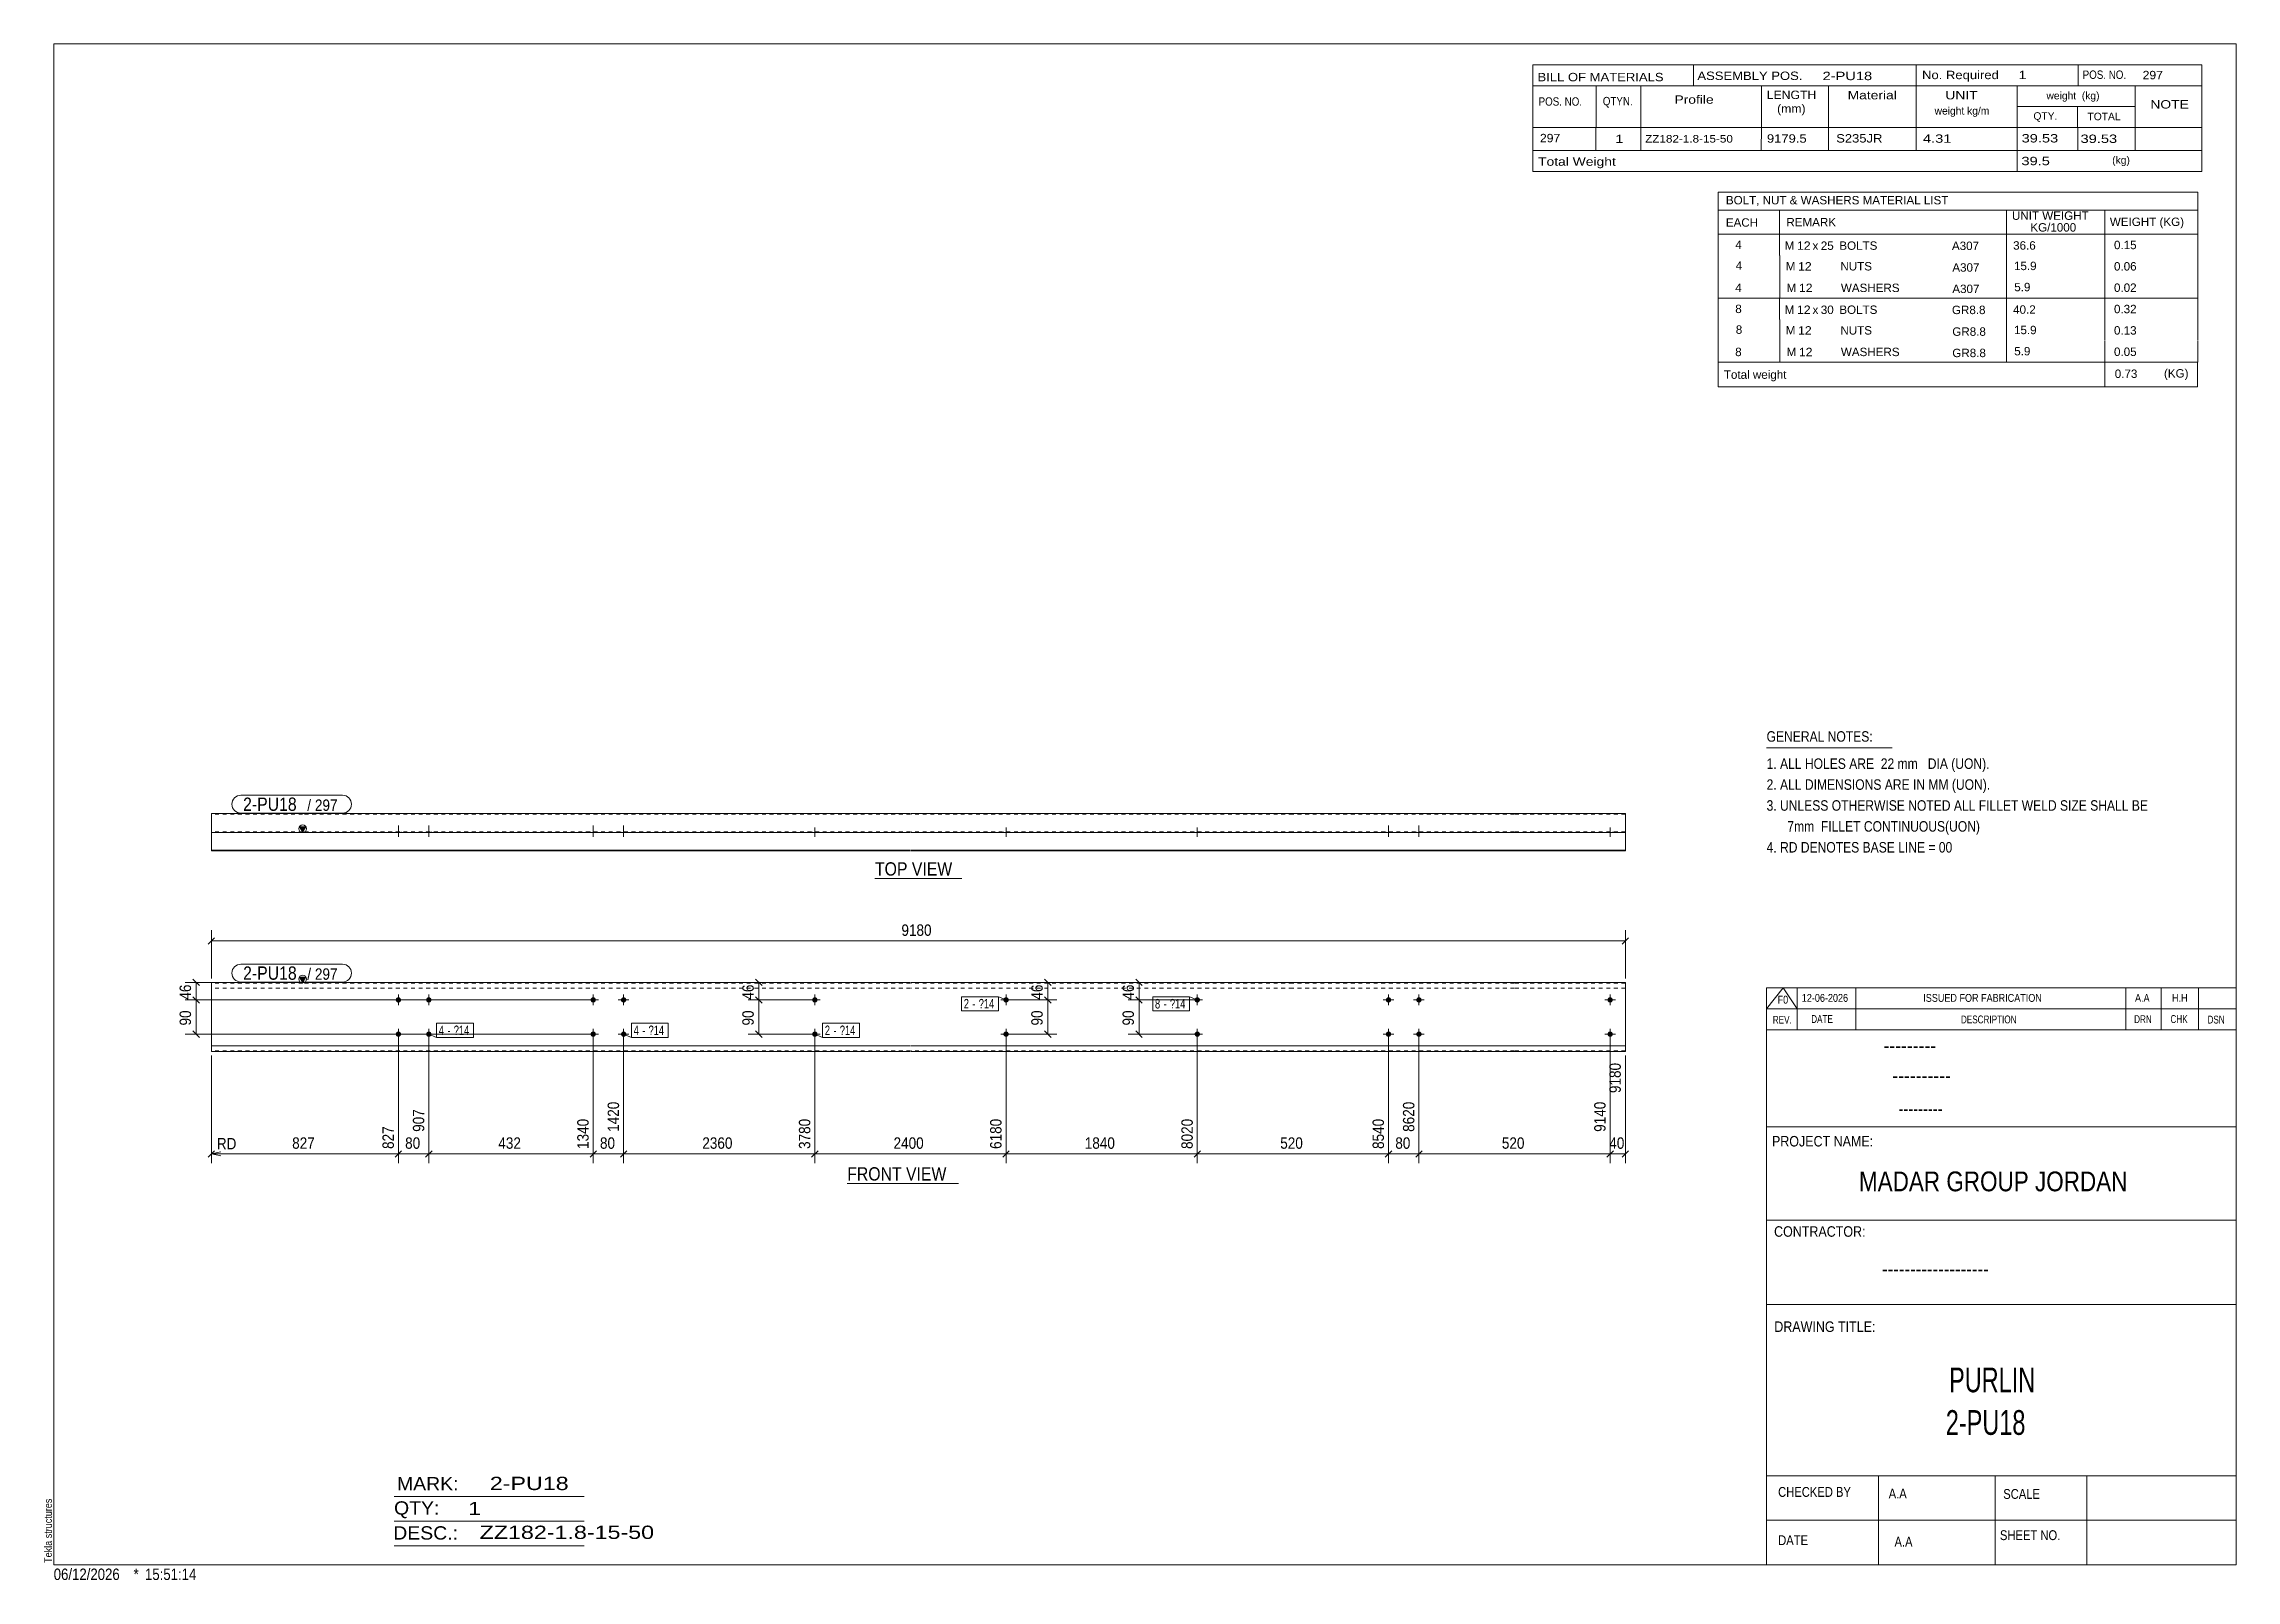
# Model space of a CAD drawing. Header units: millimetres. Extents: x 2 to 579, y 1 to 405.
import ezdxf

# ---------------------------------------------------------------- set-up
doc = ezdxf.new("R2010")
doc.units = ezdxf.units.MM
doc.linetypes.add('XKITLINE00', pattern=[0])
doc.linetypes.add('XKITLINE01', pattern=[4, 1, -1, 1, -1])
for name, color, linetype, lineweight in [('Bolt', 3, 'Continuous', 0), ('BoltMark', 7, 'Continuous', 0), ('Dimensions', 7, 'Continuous', 0), ('DrawingSheet', 5, 'Continuous', 0), ('OtherObjectType', 7, 'Continuous', 0), ('Part', 2, 'Continuous', 0), ('PartMark', 7, 'Continuous', 0)]:
    doc.layers.add(name, color=color, linetype=linetype, lineweight=lineweight)
doc.styles.add('@ARIAL_UNICODE_MS_BOLD', font='ARIAL.TTF')
doc.styles.add('ARIAL', font='ARIAL.TTF')
doc.styles.add('ARIAL_NARROW', font='ARIALN.TTF')
doc.styles.add('COMIC_SANS_MS_BOLD', font='COMICBD.TTF')
doc.styles.add('SWIS721_EX_BT', font='ARIAL.TTF')
doc.styles.add('SWISSE', font='ARIAL.TTF')

# ---------------------------------------------------------------- blocks, each defined once
blk = doc.blocks.new('*A1')
at = {"layer": 'Bolt'}
for points in [[(96.35, 153.52), (96.34, 153.49), (96.34, 153.45), (96.33, 153.42), (96.33, 153.39), (96.32, 153.35), (96.31, 153.32), (96.29, 153.29), (96.28, 153.26), (96.26, 153.23), (96.25, 153.2), (96.23, 153.17), (96.21, 153.14), (96.19, 153.11), (96.17, 153.09), (96.14, 153.06), (96.12, 153.04), (96.09, 153.01), (96.06, 152.99), (96.04, 152.97), (96.01, 152.96), (95.98, 152.94), (95.95, 152.92), (95.91, 152.91), (95.88, 152.9), (95.85, 152.89), (95.82, 152.88), (95.78, 152.87), (95.75, 152.86), (95.72, 152.86), (95.68, 152.86), (95.65, 152.86), (95.61, 152.86), (95.58, 152.86), (95.54, 152.86), (95.51, 152.87), (95.48, 152.88), (95.44, 152.89), (95.41, 152.9), (95.38, 152.91), (95.35, 152.92), (95.32, 152.94), (95.29, 152.96), (95.26, 152.97), (95.23, 152.99), (95.2, 153.01), (95.18, 153.04), (95.15, 153.06), (95.13, 153.09), (95.11, 153.11), (95.08, 153.14), (95.06, 153.17), (95.05, 153.2), (95.03, 153.23), (95.01, 153.26), (95, 153.29), (94.99, 153.32), (94.98, 153.35), (94.97, 153.39), (94.96, 153.42), (94.95, 153.45), (94.95, 153.49), (94.95, 153.52), (94.95, 153.56), (94.95, 153.59), (94.95, 153.62), (94.95, 153.66), (94.96, 153.69), (94.97, 153.73), (94.98, 153.76), (94.99, 153.79), (95, 153.82), (95.01, 153.86), (95.03, 153.89), (95.05, 153.92), (95.06, 153.94), (95.08, 153.97), (95.11, 154), (95.13, 154.03), (95.15, 154.05), (95.18, 154.07), (95.2, 154.1), (95.23, 154.12), (95.26, 154.14), (95.29, 154.16), (95.32, 154.17), (95.35, 154.19), (95.38, 154.2), (95.41, 154.21), (95.44, 154.23), (95.48, 154.23), (95.51, 154.24), (95.54, 154.25), (95.58, 154.25), (95.61, 154.25), (95.65, 154.26), (95.68, 154.25), (95.72, 154.25), (95.75, 154.25), (95.78, 154.24), (95.82, 154.23), (95.85, 154.23), (95.88, 154.21), (95.91, 154.2), (95.95, 154.19), (95.98, 154.17), (96.01, 154.16), (96.04, 154.14), (96.06, 154.12), (96.09, 154.1), (96.12, 154.07), (96.14, 154.05), (96.17, 154.03), (96.19, 154), (96.21, 153.97), (96.23, 153.94), (96.25, 153.92), (96.26, 153.89), (96.28, 153.86), (96.29, 153.82), (96.31, 153.79), (96.32, 153.76), (96.33, 153.73), (96.33, 153.69), (96.34, 153.66), (96.34, 153.62), (96.35, 153.59), (96.35, 153.56)], [(104.35, 153.52), (104.34, 153.49), (104.34, 153.45), (104.33, 153.42), (104.33, 153.39), (104.32, 153.35), (104.31, 153.32), (104.29, 153.29), (104.28, 153.26), (104.26, 153.23), (104.25, 153.2), (104.23, 153.17), (104.21, 153.14), (104.19, 153.11), (104.17, 153.09), (104.14, 153.06), (104.12, 153.04), (104.09, 153.01), (104.06, 152.99), (104.04, 152.97), (104.01, 152.96), (103.98, 152.94), (103.95, 152.92), (103.91, 152.91), (103.88, 152.9), (103.85, 152.89), (103.82, 152.88), (103.78, 152.87), (103.75, 152.86), (103.72, 152.86), (103.68, 152.86), (103.65, 152.86), (103.61, 152.86), (103.58, 152.86), (103.54, 152.86), (103.51, 152.87), (103.48, 152.88), (103.44, 152.89), (103.41, 152.9), (103.38, 152.91), (103.35, 152.92), (103.32, 152.94), (103.29, 152.96), (103.26, 152.97), (103.23, 152.99), (103.2, 153.01), (103.18, 153.04), (103.15, 153.06), (103.13, 153.09), (103.11, 153.11), (103.08, 153.14), (103.06, 153.17), (103.05, 153.2), (103.03, 153.23), (103.01, 153.26), (103, 153.29), (102.99, 153.32), (102.98, 153.35), (102.97, 153.39), (102.96, 153.42), (102.95, 153.45), (102.95, 153.49), (102.95, 153.52), (102.95, 153.56), (102.95, 153.59), (102.95, 153.62), (102.95, 153.66), (102.96, 153.69), (102.97, 153.73), (102.98, 153.76), (102.99, 153.79), (103, 153.82), (103.01, 153.86), (103.03, 153.89), (103.05, 153.92), (103.06, 153.94), (103.08, 153.97), (103.11, 154), (103.13, 154.03), (103.15, 154.05), (103.18, 154.07), (103.2, 154.1), (103.23, 154.12), (103.26, 154.14), (103.29, 154.16), (103.32, 154.17), (103.35, 154.19), (103.38, 154.2), (103.41, 154.21), (103.44, 154.23), (103.48, 154.23), (103.51, 154.24), (103.54, 154.25), (103.58, 154.25), (103.61, 154.25), (103.65, 154.26), (103.68, 154.25), (103.72, 154.25), (103.75, 154.25), (103.78, 154.24), (103.82, 154.23), (103.85, 154.23), (103.88, 154.21), (103.91, 154.2), (103.95, 154.19), (103.98, 154.17), (104.01, 154.16), (104.04, 154.14), (104.06, 154.12), (104.09, 154.1), (104.12, 154.07), (104.14, 154.05), (104.17, 154.03), (104.19, 154), (104.21, 153.97), (104.23, 153.94), (104.25, 153.92), (104.26, 153.89), (104.28, 153.86), (104.29, 153.82), (104.31, 153.79), (104.32, 153.76), (104.33, 153.73), (104.33, 153.69), (104.34, 153.66), (104.34, 153.62), (104.35, 153.59), (104.35, 153.56)], [(96.35, 144.52), (96.34, 144.49), (96.34, 144.45), (96.33, 144.42), (96.33, 144.39), (96.32, 144.35), (96.31, 144.32), (96.29, 144.29), (96.28, 144.26), (96.26, 144.23), (96.25, 144.2), (96.23, 144.17), (96.21, 144.14), (96.19, 144.11), (96.17, 144.09), (96.14, 144.06), (96.12, 144.04), (96.09, 144.01), (96.06, 143.99), (96.04, 143.97), (96.01, 143.96), (95.98, 143.94), (95.95, 143.92), (95.91, 143.91), (95.88, 143.9), (95.85, 143.89), (95.82, 143.88), (95.78, 143.87), (95.75, 143.86), (95.72, 143.86), (95.68, 143.86), (95.65, 143.86), (95.61, 143.86), (95.58, 143.86), (95.54, 143.86), (95.51, 143.87), (95.48, 143.88), (95.44, 143.89), (95.41, 143.9), (95.38, 143.91), (95.35, 143.92), (95.32, 143.94), (95.29, 143.96), (95.26, 143.97), (95.23, 143.99), (95.2, 144.01), (95.18, 144.04), (95.15, 144.06), (95.13, 144.09), (95.11, 144.11), (95.08, 144.14), (95.06, 144.17), (95.05, 144.2), (95.03, 144.23), (95.01, 144.26), (95, 144.29), (94.99, 144.32), (94.98, 144.35), (94.97, 144.39), (94.96, 144.42), (94.95, 144.45), (94.95, 144.49), (94.95, 144.52), (94.95, 144.56), (94.95, 144.59), (94.95, 144.62), (94.95, 144.66), (94.96, 144.69), (94.97, 144.73), (94.98, 144.76), (94.99, 144.79), (95, 144.82), (95.01, 144.86), (95.03, 144.89), (95.05, 144.92), (95.06, 144.94), (95.08, 144.97), (95.11, 145), (95.13, 145.03), (95.15, 145.05), (95.18, 145.07), (95.2, 145.1), (95.23, 145.12), (95.26, 145.14), (95.29, 145.16), (95.32, 145.17), (95.35, 145.19), (95.38, 145.2), (95.41, 145.21), (95.44, 145.23), (95.48, 145.23), (95.51, 145.24), (95.54, 145.25), (95.58, 145.25), (95.61, 145.25), (95.65, 145.26), (95.68, 145.25), (95.72, 145.25), (95.75, 145.25), (95.78, 145.24), (95.82, 145.23), (95.85, 145.23), (95.88, 145.21), (95.91, 145.2), (95.95, 145.19), (95.98, 145.17), (96.01, 145.16), (96.04, 145.14), (96.06, 145.12), (96.09, 145.1), (96.12, 145.07), (96.14, 145.05), (96.17, 145.03), (96.19, 145), (96.21, 144.97), (96.23, 144.94), (96.25, 144.92), (96.26, 144.89), (96.28, 144.86), (96.29, 144.82), (96.31, 144.79), (96.32, 144.76), (96.33, 144.73), (96.33, 144.69), (96.34, 144.66), (96.34, 144.62), (96.35, 144.59), (96.35, 144.56)], [(104.35, 144.52), (104.34, 144.49), (104.34, 144.45), (104.33, 144.42), (104.33, 144.39), (104.32, 144.35), (104.31, 144.32), (104.29, 144.29), (104.28, 144.26), (104.26, 144.23), (104.25, 144.2), (104.23, 144.17), (104.21, 144.14), (104.19, 144.11), (104.17, 144.09), (104.14, 144.06), (104.12, 144.04), (104.09, 144.01), (104.06, 143.99), (104.04, 143.97), (104.01, 143.96), (103.98, 143.94), (103.95, 143.92), (103.91, 143.91), (103.88, 143.9), (103.85, 143.89), (103.82, 143.88), (103.78, 143.87), (103.75, 143.86), (103.72, 143.86), (103.68, 143.86), (103.65, 143.86), (103.61, 143.86), (103.58, 143.86), (103.54, 143.86), (103.51, 143.87), (103.48, 143.88), (103.44, 143.89), (103.41, 143.9), (103.38, 143.91), (103.35, 143.92), (103.32, 143.94), (103.29, 143.96), (103.26, 143.97), (103.23, 143.99), (103.2, 144.01), (103.18, 144.04), (103.15, 144.06), (103.13, 144.09), (103.11, 144.11), (103.08, 144.14), (103.06, 144.17), (103.05, 144.2), (103.03, 144.23), (103.01, 144.26), (103, 144.29), (102.99, 144.32), (102.98, 144.35), (102.97, 144.39), (102.96, 144.42), (102.95, 144.45), (102.95, 144.49), (102.95, 144.52), (102.95, 144.56), (102.95, 144.59), (102.95, 144.62), (102.95, 144.66), (102.96, 144.69), (102.97, 144.73), (102.98, 144.76), (102.99, 144.79), (103, 144.82), (103.01, 144.86), (103.03, 144.89), (103.05, 144.92), (103.06, 144.94), (103.08, 144.97), (103.11, 145), (103.13, 145.03), (103.15, 145.05), (103.18, 145.07), (103.2, 145.1), (103.23, 145.12), (103.26, 145.14), (103.29, 145.16), (103.32, 145.17), (103.35, 145.19), (103.38, 145.2), (103.41, 145.21), (103.44, 145.23), (103.48, 145.23), (103.51, 145.24), (103.54, 145.25), (103.58, 145.25), (103.61, 145.25), (103.65, 145.26), (103.68, 145.25), (103.72, 145.25), (103.75, 145.25), (103.78, 145.24), (103.82, 145.23), (103.85, 145.23), (103.88, 145.21), (103.91, 145.2), (103.95, 145.19), (103.98, 145.17), (104.01, 145.16), (104.04, 145.14), (104.06, 145.12), (104.09, 145.1), (104.12, 145.07), (104.14, 145.05), (104.17, 145.03), (104.19, 145), (104.21, 144.97), (104.23, 144.94), (104.25, 144.92), (104.26, 144.89), (104.28, 144.86), (104.29, 144.82), (104.31, 144.79), (104.32, 144.76), (104.33, 144.73), (104.33, 144.69), (104.34, 144.66), (104.34, 144.62), (104.35, 144.59), (104.35, 144.56)]]:
    blk.add_hatch(color=3, dxfattribs=at).paths.add_polyline_path(points, flags=17)
at = {"layer": 'Bolt', "color": 3, "linetype": 'XKITLINE00', "lineweight": 0}
for p, q in [((97.05, 153.56), (94.25, 153.56)), ((95.65, 154.96), (95.65, 152.16)), ((105.05, 153.56), (102.25, 153.56)), ((103.65, 154.96), (103.65, 152.16)), ((97.05, 144.56), (94.25, 144.56)), ((95.65, 145.96), (95.65, 143.16)), ((105.05, 144.56), (102.25, 144.56)), ((103.65, 145.96), (103.65, 143.16))]:
    blk.add_line(p, q, dxfattribs=at)
blk = doc.blocks.new('*A2')
at = {"layer": 'Bolt'}
for points in [[(205.88, 153.52), (205.87, 153.49), (205.87, 153.45), (205.86, 153.42), (205.86, 153.39), (205.85, 153.35), (205.84, 153.32), (205.83, 153.29), (205.81, 153.26), (205.8, 153.23), (205.78, 153.2), (205.76, 153.17), (205.74, 153.14), (205.72, 153.11), (205.7, 153.09), (205.67, 153.06), (205.65, 153.04), (205.62, 153.01), (205.6, 152.99), (205.57, 152.97), (205.54, 152.96), (205.51, 152.94), (205.48, 152.92), (205.45, 152.91), (205.41, 152.9), (205.38, 152.89), (205.35, 152.88), (205.31, 152.87), (205.28, 152.86), (205.25, 152.86), (205.21, 152.86), (205.18, 152.86), (205.14, 152.86), (205.11, 152.86), (205.08, 152.86), (205.04, 152.87), (205.01, 152.88), (204.98, 152.89), (204.94, 152.9), (204.91, 152.91), (204.88, 152.92), (204.85, 152.94), (204.82, 152.96), (204.79, 152.97), (204.76, 152.99), (204.73, 153.01), (204.71, 153.04), (204.68, 153.06), (204.66, 153.09), (204.64, 153.11), (204.62, 153.14), (204.6, 153.17), (204.58, 153.2), (204.56, 153.23), (204.55, 153.26), (204.53, 153.29), (204.52, 153.32), (204.51, 153.35), (204.5, 153.39), (204.49, 153.42), (204.49, 153.45), (204.48, 153.49), (204.48, 153.52), (204.48, 153.56), (204.48, 153.59), (204.48, 153.62), (204.49, 153.66), (204.49, 153.69), (204.5, 153.73), (204.51, 153.76), (204.52, 153.79), (204.53, 153.82), (204.55, 153.86), (204.56, 153.89), (204.58, 153.92), (204.6, 153.94), (204.62, 153.97), (204.64, 154), (204.66, 154.03), (204.68, 154.05), (204.71, 154.07), (204.73, 154.1), (204.76, 154.12), (204.79, 154.14), (204.82, 154.16), (204.85, 154.17), (204.88, 154.19), (204.91, 154.2), (204.94, 154.21), (204.98, 154.23), (205.01, 154.23), (205.04, 154.24), (205.08, 154.25), (205.11, 154.25), (205.14, 154.25), (205.18, 154.26), (205.21, 154.25), (205.25, 154.25), (205.28, 154.25), (205.31, 154.24), (205.35, 154.23), (205.38, 154.23), (205.41, 154.21), (205.45, 154.2), (205.48, 154.19), (205.51, 154.17), (205.54, 154.16), (205.57, 154.14), (205.6, 154.12), (205.62, 154.1), (205.65, 154.07), (205.67, 154.05), (205.7, 154.03), (205.72, 154), (205.74, 153.97), (205.76, 153.94), (205.78, 153.92), (205.8, 153.89), (205.81, 153.86), (205.83, 153.82), (205.84, 153.79), (205.85, 153.76), (205.86, 153.73), (205.86, 153.69), (205.87, 153.66), (205.87, 153.62), (205.88, 153.59), (205.88, 153.56)], [(205.88, 144.52), (205.87, 144.49), (205.87, 144.45), (205.86, 144.42), (205.86, 144.39), (205.85, 144.35), (205.84, 144.32), (205.83, 144.29), (205.81, 144.26), (205.8, 144.23), (205.78, 144.2), (205.76, 144.17), (205.74, 144.14), (205.72, 144.11), (205.7, 144.09), (205.67, 144.06), (205.65, 144.04), (205.62, 144.01), (205.6, 143.99), (205.57, 143.97), (205.54, 143.96), (205.51, 143.94), (205.48, 143.92), (205.45, 143.91), (205.41, 143.9), (205.38, 143.89), (205.35, 143.88), (205.31, 143.87), (205.28, 143.86), (205.25, 143.86), (205.21, 143.86), (205.18, 143.86), (205.14, 143.86), (205.11, 143.86), (205.08, 143.86), (205.04, 143.87), (205.01, 143.88), (204.98, 143.89), (204.94, 143.9), (204.91, 143.91), (204.88, 143.92), (204.85, 143.94), (204.82, 143.96), (204.79, 143.97), (204.76, 143.99), (204.73, 144.01), (204.71, 144.04), (204.68, 144.06), (204.66, 144.09), (204.64, 144.11), (204.62, 144.14), (204.6, 144.17), (204.58, 144.2), (204.56, 144.23), (204.55, 144.26), (204.53, 144.29), (204.52, 144.32), (204.51, 144.35), (204.5, 144.39), (204.49, 144.42), (204.49, 144.45), (204.48, 144.49), (204.48, 144.52), (204.48, 144.56), (204.48, 144.59), (204.48, 144.62), (204.49, 144.66), (204.49, 144.69), (204.5, 144.73), (204.51, 144.76), (204.52, 144.79), (204.53, 144.82), (204.55, 144.86), (204.56, 144.89), (204.58, 144.92), (204.6, 144.94), (204.62, 144.97), (204.64, 145), (204.66, 145.03), (204.68, 145.05), (204.71, 145.07), (204.73, 145.1), (204.76, 145.12), (204.79, 145.14), (204.82, 145.16), (204.85, 145.17), (204.88, 145.19), (204.91, 145.2), (204.94, 145.21), (204.98, 145.23), (205.01, 145.23), (205.04, 145.24), (205.08, 145.25), (205.11, 145.25), (205.14, 145.25), (205.18, 145.26), (205.21, 145.25), (205.25, 145.25), (205.28, 145.25), (205.31, 145.24), (205.35, 145.23), (205.38, 145.23), (205.41, 145.21), (205.45, 145.2), (205.48, 145.19), (205.51, 145.17), (205.54, 145.16), (205.57, 145.14), (205.6, 145.12), (205.62, 145.1), (205.65, 145.07), (205.67, 145.05), (205.7, 145.03), (205.72, 145), (205.74, 144.97), (205.76, 144.94), (205.78, 144.92), (205.8, 144.89), (205.81, 144.86), (205.83, 144.82), (205.84, 144.79), (205.85, 144.76), (205.86, 144.73), (205.86, 144.69), (205.87, 144.66), (205.87, 144.62), (205.88, 144.59), (205.88, 144.56)]]:
    blk.add_hatch(color=3, dxfattribs=at).paths.add_polyline_path(points, flags=17)
at = {"layer": 'Bolt', "color": 3, "linetype": 'XKITLINE00', "lineweight": 0}
for p, q in [((206.58, 153.56), (203.78, 153.56)), ((205.18, 154.96), (205.18, 152.16)), ((206.58, 144.56), (203.78, 144.56)), ((205.18, 145.96), (205.18, 143.16))]:
    blk.add_line(p, q, dxfattribs=at)
blk = doc.blocks.new('*A3')
at = {"layer": 'Bolt'}
for points in [[(256.17, 153.52), (256.17, 153.49), (256.16, 153.45), (256.16, 153.42), (256.15, 153.39), (256.14, 153.35), (256.13, 153.32), (256.12, 153.29), (256.11, 153.26), (256.09, 153.23), (256.07, 153.2), (256.05, 153.17), (256.03, 153.14), (256.01, 153.11), (255.99, 153.09), (255.97, 153.06), (255.94, 153.04), (255.92, 153.01), (255.89, 152.99), (255.86, 152.97), (255.83, 152.96), (255.8, 152.94), (255.77, 152.92), (255.74, 152.91), (255.71, 152.9), (255.68, 152.89), (255.64, 152.88), (255.61, 152.87), (255.58, 152.86), (255.54, 152.86), (255.51, 152.86), (255.47, 152.86), (255.44, 152.86), (255.4, 152.86), (255.37, 152.86), (255.34, 152.87), (255.3, 152.88), (255.27, 152.89), (255.24, 152.9), (255.2, 152.91), (255.17, 152.92), (255.14, 152.94), (255.11, 152.96), (255.08, 152.97), (255.06, 152.99), (255.03, 153.01), (255, 153.04), (254.98, 153.06), (254.95, 153.09), (254.93, 153.11), (254.91, 153.14), (254.89, 153.17), (254.87, 153.2), (254.85, 153.23), (254.84, 153.26), (254.83, 153.29), (254.81, 153.32), (254.8, 153.35), (254.79, 153.39), (254.79, 153.42), (254.78, 153.45), (254.78, 153.49), (254.77, 153.52), (254.77, 153.56), (254.77, 153.59), (254.78, 153.62), (254.78, 153.66), (254.79, 153.69), (254.79, 153.73), (254.8, 153.76), (254.81, 153.79), (254.83, 153.82), (254.84, 153.86), (254.85, 153.89), (254.87, 153.92), (254.89, 153.94), (254.91, 153.97), (254.93, 154), (254.95, 154.03), (254.98, 154.05), (255, 154.07), (255.03, 154.1), (255.06, 154.12), (255.08, 154.14), (255.11, 154.16), (255.14, 154.17), (255.17, 154.19), (255.2, 154.2), (255.24, 154.21), (255.27, 154.23), (255.3, 154.23), (255.34, 154.24), (255.37, 154.25), (255.4, 154.25), (255.44, 154.25), (255.47, 154.26), (255.51, 154.25), (255.54, 154.25), (255.58, 154.25), (255.61, 154.24), (255.64, 154.23), (255.68, 154.23), (255.71, 154.21), (255.74, 154.2), (255.77, 154.19), (255.8, 154.17), (255.83, 154.16), (255.86, 154.14), (255.89, 154.12), (255.92, 154.1), (255.94, 154.07), (255.97, 154.05), (255.99, 154.03), (256.01, 154), (256.03, 153.97), (256.05, 153.94), (256.07, 153.92), (256.09, 153.89), (256.11, 153.86), (256.12, 153.82), (256.13, 153.79), (256.14, 153.76), (256.15, 153.73), (256.16, 153.69), (256.16, 153.66), (256.17, 153.62), (256.17, 153.59), (256.17, 153.56)], [(256.17, 144.52), (256.17, 144.49), (256.16, 144.45), (256.16, 144.42), (256.15, 144.39), (256.14, 144.35), (256.13, 144.32), (256.12, 144.29), (256.11, 144.26), (256.09, 144.23), (256.07, 144.2), (256.05, 144.17), (256.03, 144.14), (256.01, 144.11), (255.99, 144.09), (255.97, 144.06), (255.94, 144.04), (255.92, 144.01), (255.89, 143.99), (255.86, 143.97), (255.83, 143.96), (255.8, 143.94), (255.77, 143.92), (255.74, 143.91), (255.71, 143.9), (255.68, 143.89), (255.64, 143.88), (255.61, 143.87), (255.58, 143.86), (255.54, 143.86), (255.51, 143.86), (255.47, 143.86), (255.44, 143.86), (255.4, 143.86), (255.37, 143.86), (255.34, 143.87), (255.3, 143.88), (255.27, 143.89), (255.24, 143.9), (255.2, 143.91), (255.17, 143.92), (255.14, 143.94), (255.11, 143.96), (255.08, 143.97), (255.06, 143.99), (255.03, 144.01), (255, 144.04), (254.98, 144.06), (254.95, 144.09), (254.93, 144.11), (254.91, 144.14), (254.89, 144.17), (254.87, 144.2), (254.85, 144.23), (254.84, 144.26), (254.83, 144.29), (254.81, 144.32), (254.8, 144.35), (254.79, 144.39), (254.79, 144.42), (254.78, 144.45), (254.78, 144.49), (254.77, 144.52), (254.77, 144.56), (254.77, 144.59), (254.78, 144.62), (254.78, 144.66), (254.79, 144.69), (254.79, 144.73), (254.8, 144.76), (254.81, 144.79), (254.83, 144.82), (254.84, 144.86), (254.85, 144.89), (254.87, 144.92), (254.89, 144.94), (254.91, 144.97), (254.93, 145), (254.95, 145.03), (254.98, 145.05), (255, 145.07), (255.03, 145.1), (255.06, 145.12), (255.08, 145.14), (255.11, 145.16), (255.14, 145.17), (255.17, 145.19), (255.2, 145.2), (255.24, 145.21), (255.27, 145.23), (255.3, 145.23), (255.34, 145.24), (255.37, 145.25), (255.4, 145.25), (255.44, 145.25), (255.47, 145.26), (255.51, 145.25), (255.54, 145.25), (255.58, 145.25), (255.61, 145.24), (255.64, 145.23), (255.68, 145.23), (255.71, 145.21), (255.74, 145.2), (255.77, 145.19), (255.8, 145.17), (255.83, 145.16), (255.86, 145.14), (255.89, 145.12), (255.92, 145.1), (255.94, 145.07), (255.97, 145.05), (255.99, 145.03), (256.01, 145), (256.03, 144.97), (256.05, 144.94), (256.07, 144.92), (256.09, 144.89), (256.11, 144.86), (256.12, 144.82), (256.13, 144.79), (256.14, 144.76), (256.15, 144.73), (256.16, 144.69), (256.16, 144.66), (256.17, 144.62), (256.17, 144.59), (256.17, 144.56)]]:
    blk.add_hatch(color=3, dxfattribs=at).paths.add_polyline_path(points, flags=17)
at = {"layer": 'Bolt', "color": 3, "linetype": 'XKITLINE00', "lineweight": 0}
for p, q in [((256.87, 153.56), (254.07, 153.56)), ((255.47, 154.96), (255.47, 152.16)), ((256.87, 144.56), (254.07, 144.56)), ((255.47, 145.96), (255.47, 143.16))]:
    blk.add_line(p, q, dxfattribs=at)
blk = doc.blocks.new('*A4')
at = {"layer": 'Bolt'}
for points in [[(147.58, 153.52), (147.58, 153.49), (147.58, 153.45), (147.57, 153.42), (147.56, 153.39), (147.55, 153.35), (147.54, 153.32), (147.53, 153.29), (147.52, 153.26), (147.5, 153.23), (147.48, 153.2), (147.47, 153.17), (147.45, 153.14), (147.43, 153.11), (147.4, 153.09), (147.38, 153.06), (147.35, 153.04), (147.33, 153.01), (147.3, 152.99), (147.27, 152.97), (147.24, 152.96), (147.21, 152.94), (147.18, 152.92), (147.15, 152.91), (147.12, 152.9), (147.09, 152.89), (147.05, 152.88), (147.02, 152.87), (146.99, 152.86), (146.95, 152.86), (146.92, 152.86), (146.88, 152.86), (146.85, 152.86), (146.82, 152.86), (146.78, 152.86), (146.75, 152.87), (146.71, 152.88), (146.68, 152.89), (146.65, 152.9), (146.62, 152.91), (146.59, 152.92), (146.55, 152.94), (146.52, 152.96), (146.5, 152.97), (146.47, 152.99), (146.44, 153.01), (146.41, 153.04), (146.39, 153.06), (146.37, 153.09), (146.34, 153.11), (146.32, 153.14), (146.3, 153.17), (146.28, 153.2), (146.27, 153.23), (146.25, 153.26), (146.24, 153.29), (146.23, 153.32), (146.21, 153.35), (146.21, 153.39), (146.2, 153.42), (146.19, 153.45), (146.19, 153.49), (146.19, 153.52), (146.18, 153.56), (146.19, 153.59), (146.19, 153.62), (146.19, 153.66), (146.2, 153.69), (146.21, 153.73), (146.21, 153.76), (146.23, 153.79), (146.24, 153.82), (146.25, 153.86), (146.27, 153.89), (146.28, 153.92), (146.3, 153.94), (146.32, 153.97), (146.34, 154), (146.37, 154.03), (146.39, 154.05), (146.41, 154.07), (146.44, 154.1), (146.47, 154.12), (146.5, 154.14), (146.52, 154.16), (146.55, 154.17), (146.59, 154.19), (146.62, 154.2), (146.65, 154.21), (146.68, 154.23), (146.71, 154.23), (146.75, 154.24), (146.78, 154.25), (146.82, 154.25), (146.85, 154.25), (146.88, 154.26), (146.92, 154.25), (146.95, 154.25), (146.99, 154.25), (147.02, 154.24), (147.05, 154.23), (147.09, 154.23), (147.12, 154.21), (147.15, 154.2), (147.18, 154.19), (147.21, 154.17), (147.24, 154.16), (147.27, 154.14), (147.3, 154.12), (147.33, 154.1), (147.35, 154.07), (147.38, 154.05), (147.4, 154.03), (147.43, 154), (147.45, 153.97), (147.47, 153.94), (147.48, 153.92), (147.5, 153.89), (147.52, 153.86), (147.53, 153.82), (147.54, 153.79), (147.55, 153.76), (147.56, 153.73), (147.57, 153.69), (147.58, 153.66), (147.58, 153.62), (147.58, 153.59), (147.58, 153.56)], [(155.58, 153.52), (155.58, 153.49), (155.58, 153.45), (155.57, 153.42), (155.56, 153.39), (155.55, 153.35), (155.54, 153.32), (155.53, 153.29), (155.52, 153.26), (155.5, 153.23), (155.48, 153.2), (155.47, 153.17), (155.45, 153.14), (155.43, 153.11), (155.4, 153.09), (155.38, 153.06), (155.35, 153.04), (155.33, 153.01), (155.3, 152.99), (155.27, 152.97), (155.24, 152.96), (155.21, 152.94), (155.18, 152.92), (155.15, 152.91), (155.12, 152.9), (155.09, 152.89), (155.05, 152.88), (155.02, 152.87), (154.99, 152.86), (154.95, 152.86), (154.92, 152.86), (154.88, 152.86), (154.85, 152.86), (154.82, 152.86), (154.78, 152.86), (154.75, 152.87), (154.71, 152.88), (154.68, 152.89), (154.65, 152.9), (154.62, 152.91), (154.59, 152.92), (154.55, 152.94), (154.52, 152.96), (154.5, 152.97), (154.47, 152.99), (154.44, 153.01), (154.41, 153.04), (154.39, 153.06), (154.37, 153.09), (154.34, 153.11), (154.32, 153.14), (154.3, 153.17), (154.28, 153.2), (154.27, 153.23), (154.25, 153.26), (154.24, 153.29), (154.23, 153.32), (154.21, 153.35), (154.21, 153.39), (154.2, 153.42), (154.19, 153.45), (154.19, 153.49), (154.19, 153.52), (154.18, 153.56), (154.19, 153.59), (154.19, 153.62), (154.19, 153.66), (154.2, 153.69), (154.21, 153.73), (154.21, 153.76), (154.23, 153.79), (154.24, 153.82), (154.25, 153.86), (154.27, 153.89), (154.28, 153.92), (154.3, 153.94), (154.32, 153.97), (154.34, 154), (154.37, 154.03), (154.39, 154.05), (154.41, 154.07), (154.44, 154.1), (154.47, 154.12), (154.5, 154.14), (154.52, 154.16), (154.55, 154.17), (154.59, 154.19), (154.62, 154.2), (154.65, 154.21), (154.68, 154.23), (154.71, 154.23), (154.75, 154.24), (154.78, 154.25), (154.82, 154.25), (154.85, 154.25), (154.88, 154.26), (154.92, 154.25), (154.95, 154.25), (154.99, 154.25), (155.02, 154.24), (155.05, 154.23), (155.09, 154.23), (155.12, 154.21), (155.15, 154.2), (155.18, 154.19), (155.21, 154.17), (155.24, 154.16), (155.27, 154.14), (155.3, 154.12), (155.33, 154.1), (155.35, 154.07), (155.38, 154.05), (155.4, 154.03), (155.43, 154), (155.45, 153.97), (155.47, 153.94), (155.48, 153.92), (155.5, 153.89), (155.52, 153.86), (155.53, 153.82), (155.54, 153.79), (155.55, 153.76), (155.56, 153.73), (155.57, 153.69), (155.58, 153.66), (155.58, 153.62), (155.58, 153.59), (155.58, 153.56)], [(147.58, 144.52), (147.58, 144.49), (147.58, 144.45), (147.57, 144.42), (147.56, 144.39), (147.55, 144.35), (147.54, 144.32), (147.53, 144.29), (147.52, 144.26), (147.5, 144.23), (147.48, 144.2), (147.47, 144.17), (147.45, 144.14), (147.43, 144.11), (147.4, 144.09), (147.38, 144.06), (147.35, 144.04), (147.33, 144.01), (147.3, 143.99), (147.27, 143.97), (147.24, 143.96), (147.21, 143.94), (147.18, 143.92), (147.15, 143.91), (147.12, 143.9), (147.09, 143.89), (147.05, 143.88), (147.02, 143.87), (146.99, 143.86), (146.95, 143.86), (146.92, 143.86), (146.88, 143.86), (146.85, 143.86), (146.82, 143.86), (146.78, 143.86), (146.75, 143.87), (146.71, 143.88), (146.68, 143.89), (146.65, 143.9), (146.62, 143.91), (146.59, 143.92), (146.55, 143.94), (146.52, 143.96), (146.5, 143.97), (146.47, 143.99), (146.44, 144.01), (146.41, 144.04), (146.39, 144.06), (146.37, 144.09), (146.34, 144.11), (146.32, 144.14), (146.3, 144.17), (146.28, 144.2), (146.27, 144.23), (146.25, 144.26), (146.24, 144.29), (146.23, 144.32), (146.21, 144.35), (146.21, 144.39), (146.2, 144.42), (146.19, 144.45), (146.19, 144.49), (146.19, 144.52), (146.18, 144.56), (146.19, 144.59), (146.19, 144.62), (146.19, 144.66), (146.2, 144.69), (146.21, 144.73), (146.21, 144.76), (146.23, 144.79), (146.24, 144.82), (146.25, 144.86), (146.27, 144.89), (146.28, 144.92), (146.3, 144.94), (146.32, 144.97), (146.34, 145), (146.37, 145.03), (146.39, 145.05), (146.41, 145.07), (146.44, 145.1), (146.47, 145.12), (146.5, 145.14), (146.52, 145.16), (146.55, 145.17), (146.59, 145.19), (146.62, 145.2), (146.65, 145.21), (146.68, 145.23), (146.71, 145.23), (146.75, 145.24), (146.78, 145.25), (146.82, 145.25), (146.85, 145.25), (146.88, 145.26), (146.92, 145.25), (146.95, 145.25), (146.99, 145.25), (147.02, 145.24), (147.05, 145.23), (147.09, 145.23), (147.12, 145.21), (147.15, 145.2), (147.18, 145.19), (147.21, 145.17), (147.24, 145.16), (147.27, 145.14), (147.3, 145.12), (147.33, 145.1), (147.35, 145.07), (147.38, 145.05), (147.4, 145.03), (147.43, 145), (147.45, 144.97), (147.47, 144.94), (147.48, 144.92), (147.5, 144.89), (147.52, 144.86), (147.53, 144.82), (147.54, 144.79), (147.55, 144.76), (147.56, 144.73), (147.57, 144.69), (147.58, 144.66), (147.58, 144.62), (147.58, 144.59), (147.58, 144.56)], [(155.58, 144.52), (155.58, 144.49), (155.58, 144.45), (155.57, 144.42), (155.56, 144.39), (155.55, 144.35), (155.54, 144.32), (155.53, 144.29), (155.52, 144.26), (155.5, 144.23), (155.48, 144.2), (155.47, 144.17), (155.45, 144.14), (155.43, 144.11), (155.4, 144.09), (155.38, 144.06), (155.35, 144.04), (155.33, 144.01), (155.3, 143.99), (155.27, 143.97), (155.24, 143.96), (155.21, 143.94), (155.18, 143.92), (155.15, 143.91), (155.12, 143.9), (155.09, 143.89), (155.05, 143.88), (155.02, 143.87), (154.99, 143.86), (154.95, 143.86), (154.92, 143.86), (154.88, 143.86), (154.85, 143.86), (154.82, 143.86), (154.78, 143.86), (154.75, 143.87), (154.71, 143.88), (154.68, 143.89), (154.65, 143.9), (154.62, 143.91), (154.59, 143.92), (154.55, 143.94), (154.52, 143.96), (154.5, 143.97), (154.47, 143.99), (154.44, 144.01), (154.41, 144.04), (154.39, 144.06), (154.37, 144.09), (154.34, 144.11), (154.32, 144.14), (154.3, 144.17), (154.28, 144.2), (154.27, 144.23), (154.25, 144.26), (154.24, 144.29), (154.23, 144.32), (154.21, 144.35), (154.21, 144.39), (154.2, 144.42), (154.19, 144.45), (154.19, 144.49), (154.19, 144.52), (154.18, 144.56), (154.19, 144.59), (154.19, 144.62), (154.19, 144.66), (154.2, 144.69), (154.21, 144.73), (154.21, 144.76), (154.23, 144.79), (154.24, 144.82), (154.25, 144.86), (154.27, 144.89), (154.28, 144.92), (154.3, 144.94), (154.32, 144.97), (154.34, 145), (154.37, 145.03), (154.39, 145.05), (154.41, 145.07), (154.44, 145.1), (154.47, 145.12), (154.5, 145.14), (154.52, 145.16), (154.55, 145.17), (154.59, 145.19), (154.62, 145.2), (154.65, 145.21), (154.68, 145.23), (154.71, 145.23), (154.75, 145.24), (154.78, 145.25), (154.82, 145.25), (154.85, 145.25), (154.88, 145.26), (154.92, 145.25), (154.95, 145.25), (154.99, 145.25), (155.02, 145.24), (155.05, 145.23), (155.09, 145.23), (155.12, 145.21), (155.15, 145.2), (155.18, 145.19), (155.21, 145.17), (155.24, 145.16), (155.27, 145.14), (155.3, 145.12), (155.33, 145.1), (155.35, 145.07), (155.38, 145.05), (155.4, 145.03), (155.43, 145), (155.45, 144.97), (155.47, 144.94), (155.48, 144.92), (155.5, 144.89), (155.52, 144.86), (155.53, 144.82), (155.54, 144.79), (155.55, 144.76), (155.56, 144.73), (155.57, 144.69), (155.58, 144.66), (155.58, 144.62), (155.58, 144.59), (155.58, 144.56)]]:
    blk.add_hatch(color=3, dxfattribs=at).paths.add_polyline_path(points, flags=17)
at = {"layer": 'Bolt', "color": 3, "linetype": 'XKITLINE00', "lineweight": 0}
for p, q in [((148.28, 153.56), (145.48, 153.56)), ((146.88, 154.96), (146.88, 152.16)), ((156.28, 153.56), (153.48, 153.56)), ((154.88, 154.96), (154.88, 152.16)), ((148.28, 144.56), (145.48, 144.56)), ((146.88, 145.96), (146.88, 143.16)), ((156.28, 144.56), (153.48, 144.56)), ((154.88, 145.96), (154.88, 143.16))]:
    blk.add_line(p, q, dxfattribs=at)
blk = doc.blocks.new('*A5')
at = {"layer": 'Bolt'}
for points in [[(356.76, 153.52), (356.76, 153.49), (356.75, 153.45), (356.75, 153.42), (356.74, 153.39), (356.73, 153.35), (356.72, 153.32), (356.71, 153.29), (356.69, 153.26), (356.68, 153.23), (356.66, 153.2), (356.64, 153.17), (356.62, 153.14), (356.6, 153.11), (356.58, 153.09), (356.56, 153.06), (356.53, 153.04), (356.5, 153.01), (356.48, 152.99), (356.45, 152.97), (356.42, 152.96), (356.39, 152.94), (356.36, 152.92), (356.33, 152.91), (356.3, 152.9), (356.26, 152.89), (356.23, 152.88), (356.2, 152.87), (356.16, 152.86), (356.13, 152.86), (356.09, 152.86), (356.06, 152.86), (356.03, 152.86), (355.99, 152.86), (355.96, 152.86), (355.92, 152.87), (355.89, 152.88), (355.86, 152.89), (355.82, 152.9), (355.79, 152.91), (355.76, 152.92), (355.73, 152.94), (355.7, 152.96), (355.67, 152.97), (355.64, 152.99), (355.62, 153.01), (355.59, 153.04), (355.57, 153.06), (355.54, 153.09), (355.52, 153.11), (355.5, 153.14), (355.48, 153.17), (355.46, 153.2), (355.44, 153.23), (355.43, 153.26), (355.41, 153.29), (355.4, 153.32), (355.39, 153.35), (355.38, 153.39), (355.37, 153.42), (355.37, 153.45), (355.36, 153.49), (355.36, 153.52), (355.36, 153.56), (355.36, 153.59), (355.36, 153.62), (355.37, 153.66), (355.37, 153.69), (355.38, 153.73), (355.39, 153.76), (355.4, 153.79), (355.41, 153.82), (355.43, 153.86), (355.44, 153.89), (355.46, 153.92), (355.48, 153.94), (355.5, 153.97), (355.52, 154), (355.54, 154.03), (355.57, 154.05), (355.59, 154.07), (355.62, 154.1), (355.64, 154.12), (355.67, 154.14), (355.7, 154.16), (355.73, 154.17), (355.76, 154.19), (355.79, 154.2), (355.82, 154.21), (355.86, 154.23), (355.89, 154.23), (355.92, 154.24), (355.96, 154.25), (355.99, 154.25), (356.03, 154.25), (356.06, 154.26), (356.09, 154.25), (356.13, 154.25), (356.16, 154.25), (356.2, 154.24), (356.23, 154.23), (356.26, 154.23), (356.3, 154.21), (356.33, 154.2), (356.36, 154.19), (356.39, 154.17), (356.42, 154.16), (356.45, 154.14), (356.48, 154.12), (356.5, 154.1), (356.53, 154.07), (356.56, 154.05), (356.58, 154.03), (356.6, 154), (356.62, 153.97), (356.64, 153.94), (356.66, 153.92), (356.68, 153.89), (356.69, 153.86), (356.71, 153.82), (356.72, 153.79), (356.73, 153.76), (356.74, 153.73), (356.75, 153.69), (356.75, 153.66), (356.76, 153.62), (356.76, 153.59), (356.76, 153.56)], [(364.76, 153.52), (364.76, 153.49), (364.75, 153.45), (364.75, 153.42), (364.74, 153.39), (364.73, 153.35), (364.72, 153.32), (364.71, 153.29), (364.69, 153.26), (364.68, 153.23), (364.66, 153.2), (364.64, 153.17), (364.62, 153.14), (364.6, 153.11), (364.58, 153.09), (364.56, 153.06), (364.53, 153.04), (364.5, 153.01), (364.48, 152.99), (364.45, 152.97), (364.42, 152.96), (364.39, 152.94), (364.36, 152.92), (364.33, 152.91), (364.3, 152.9), (364.26, 152.89), (364.23, 152.88), (364.2, 152.87), (364.16, 152.86), (364.13, 152.86), (364.09, 152.86), (364.06, 152.86), (364.03, 152.86), (363.99, 152.86), (363.96, 152.86), (363.92, 152.87), (363.89, 152.88), (363.86, 152.89), (363.82, 152.9), (363.79, 152.91), (363.76, 152.92), (363.73, 152.94), (363.7, 152.96), (363.67, 152.97), (363.64, 152.99), (363.62, 153.01), (363.59, 153.04), (363.57, 153.06), (363.54, 153.09), (363.52, 153.11), (363.5, 153.14), (363.48, 153.17), (363.46, 153.2), (363.44, 153.23), (363.43, 153.26), (363.41, 153.29), (363.4, 153.32), (363.39, 153.35), (363.38, 153.39), (363.37, 153.42), (363.37, 153.45), (363.36, 153.49), (363.36, 153.52), (363.36, 153.56), (363.36, 153.59), (363.36, 153.62), (363.37, 153.66), (363.37, 153.69), (363.38, 153.73), (363.39, 153.76), (363.4, 153.79), (363.41, 153.82), (363.43, 153.86), (363.44, 153.89), (363.46, 153.92), (363.48, 153.94), (363.5, 153.97), (363.52, 154), (363.54, 154.03), (363.57, 154.05), (363.59, 154.07), (363.62, 154.1), (363.64, 154.12), (363.67, 154.14), (363.7, 154.16), (363.73, 154.17), (363.76, 154.19), (363.79, 154.2), (363.82, 154.21), (363.86, 154.23), (363.89, 154.23), (363.92, 154.24), (363.96, 154.25), (363.99, 154.25), (364.03, 154.25), (364.06, 154.26), (364.09, 154.25), (364.13, 154.25), (364.16, 154.25), (364.2, 154.24), (364.23, 154.23), (364.26, 154.23), (364.3, 154.21), (364.33, 154.2), (364.36, 154.19), (364.39, 154.17), (364.42, 154.16), (364.45, 154.14), (364.48, 154.12), (364.5, 154.1), (364.53, 154.07), (364.56, 154.05), (364.58, 154.03), (364.6, 154), (364.62, 153.97), (364.64, 153.94), (364.66, 153.92), (364.68, 153.89), (364.69, 153.86), (364.71, 153.82), (364.72, 153.79), (364.73, 153.76), (364.74, 153.73), (364.75, 153.69), (364.75, 153.66), (364.76, 153.62), (364.76, 153.59), (364.76, 153.56)], [(356.76, 144.52), (356.76, 144.49), (356.75, 144.45), (356.75, 144.42), (356.74, 144.39), (356.73, 144.35), (356.72, 144.32), (356.71, 144.29), (356.69, 144.26), (356.68, 144.23), (356.66, 144.2), (356.64, 144.17), (356.62, 144.14), (356.6, 144.11), (356.58, 144.09), (356.56, 144.06), (356.53, 144.04), (356.5, 144.01), (356.48, 143.99), (356.45, 143.97), (356.42, 143.96), (356.39, 143.94), (356.36, 143.92), (356.33, 143.91), (356.3, 143.9), (356.26, 143.89), (356.23, 143.88), (356.2, 143.87), (356.16, 143.86), (356.13, 143.86), (356.09, 143.86), (356.06, 143.86), (356.03, 143.86), (355.99, 143.86), (355.96, 143.86), (355.92, 143.87), (355.89, 143.88), (355.86, 143.89), (355.82, 143.9), (355.79, 143.91), (355.76, 143.92), (355.73, 143.94), (355.7, 143.96), (355.67, 143.97), (355.64, 143.99), (355.62, 144.01), (355.59, 144.04), (355.57, 144.06), (355.54, 144.09), (355.52, 144.11), (355.5, 144.14), (355.48, 144.17), (355.46, 144.2), (355.44, 144.23), (355.43, 144.26), (355.41, 144.29), (355.4, 144.32), (355.39, 144.35), (355.38, 144.39), (355.37, 144.42), (355.37, 144.45), (355.36, 144.49), (355.36, 144.52), (355.36, 144.56), (355.36, 144.59), (355.36, 144.62), (355.37, 144.66), (355.37, 144.69), (355.38, 144.73), (355.39, 144.76), (355.4, 144.79), (355.41, 144.82), (355.43, 144.86), (355.44, 144.89), (355.46, 144.92), (355.48, 144.94), (355.5, 144.97), (355.52, 145), (355.54, 145.03), (355.57, 145.05), (355.59, 145.07), (355.62, 145.1), (355.64, 145.12), (355.67, 145.14), (355.7, 145.16), (355.73, 145.17), (355.76, 145.19), (355.79, 145.2), (355.82, 145.21), (355.86, 145.23), (355.89, 145.23), (355.92, 145.24), (355.96, 145.25), (355.99, 145.25), (356.03, 145.25), (356.06, 145.26), (356.09, 145.25), (356.13, 145.25), (356.16, 145.25), (356.2, 145.24), (356.23, 145.23), (356.26, 145.23), (356.3, 145.21), (356.33, 145.2), (356.36, 145.19), (356.39, 145.17), (356.42, 145.16), (356.45, 145.14), (356.48, 145.12), (356.5, 145.1), (356.53, 145.07), (356.56, 145.05), (356.58, 145.03), (356.6, 145), (356.62, 144.97), (356.64, 144.94), (356.66, 144.92), (356.68, 144.89), (356.69, 144.86), (356.71, 144.82), (356.72, 144.79), (356.73, 144.76), (356.74, 144.73), (356.75, 144.69), (356.75, 144.66), (356.76, 144.62), (356.76, 144.59), (356.76, 144.56)], [(364.76, 144.52), (364.76, 144.49), (364.75, 144.45), (364.75, 144.42), (364.74, 144.39), (364.73, 144.35), (364.72, 144.32), (364.71, 144.29), (364.69, 144.26), (364.68, 144.23), (364.66, 144.2), (364.64, 144.17), (364.62, 144.14), (364.6, 144.11), (364.58, 144.09), (364.56, 144.06), (364.53, 144.04), (364.5, 144.01), (364.48, 143.99), (364.45, 143.97), (364.42, 143.96), (364.39, 143.94), (364.36, 143.92), (364.33, 143.91), (364.3, 143.9), (364.26, 143.89), (364.23, 143.88), (364.2, 143.87), (364.16, 143.86), (364.13, 143.86), (364.09, 143.86), (364.06, 143.86), (364.03, 143.86), (363.99, 143.86), (363.96, 143.86), (363.92, 143.87), (363.89, 143.88), (363.86, 143.89), (363.82, 143.9), (363.79, 143.91), (363.76, 143.92), (363.73, 143.94), (363.7, 143.96), (363.67, 143.97), (363.64, 143.99), (363.62, 144.01), (363.59, 144.04), (363.57, 144.06), (363.54, 144.09), (363.52, 144.11), (363.5, 144.14), (363.48, 144.17), (363.46, 144.2), (363.44, 144.23), (363.43, 144.26), (363.41, 144.29), (363.4, 144.32), (363.39, 144.35), (363.38, 144.39), (363.37, 144.42), (363.37, 144.45), (363.36, 144.49), (363.36, 144.52), (363.36, 144.56), (363.36, 144.59), (363.36, 144.62), (363.37, 144.66), (363.37, 144.69), (363.38, 144.73), (363.39, 144.76), (363.4, 144.79), (363.41, 144.82), (363.43, 144.86), (363.44, 144.89), (363.46, 144.92), (363.48, 144.94), (363.5, 144.97), (363.52, 145), (363.54, 145.03), (363.57, 145.05), (363.59, 145.07), (363.62, 145.1), (363.64, 145.12), (363.67, 145.14), (363.7, 145.16), (363.73, 145.17), (363.76, 145.19), (363.79, 145.2), (363.82, 145.21), (363.86, 145.23), (363.89, 145.23), (363.92, 145.24), (363.96, 145.25), (363.99, 145.25), (364.03, 145.25), (364.06, 145.26), (364.09, 145.25), (364.13, 145.25), (364.16, 145.25), (364.2, 145.24), (364.23, 145.23), (364.26, 145.23), (364.3, 145.21), (364.33, 145.2), (364.36, 145.19), (364.39, 145.17), (364.42, 145.16), (364.45, 145.14), (364.48, 145.12), (364.5, 145.1), (364.53, 145.07), (364.56, 145.05), (364.58, 145.03), (364.6, 145), (364.62, 144.97), (364.64, 144.94), (364.66, 144.92), (364.68, 144.89), (364.69, 144.86), (364.71, 144.82), (364.72, 144.79), (364.73, 144.76), (364.74, 144.73), (364.75, 144.69), (364.75, 144.66), (364.76, 144.62), (364.76, 144.59), (364.76, 144.56)]]:
    blk.add_hatch(color=3, dxfattribs=at).paths.add_polyline_path(points, flags=17)
at = {"layer": 'Bolt', "color": 3, "linetype": 'XKITLINE00', "lineweight": 0}
for p, q in [((357.46, 153.56), (354.66, 153.56)), ((356.06, 154.96), (356.06, 152.16)), ((365.46, 153.56), (362.66, 153.56)), ((364.06, 154.96), (364.06, 152.16)), ((357.46, 144.56), (354.66, 144.56)), ((356.06, 145.96), (356.06, 143.16)), ((365.46, 144.56), (362.66, 144.56)), ((364.06, 145.96), (364.06, 143.16))]:
    blk.add_line(p, q, dxfattribs=at)
blk = doc.blocks.new('*A6')
at = {"layer": 'Bolt'}
for points in [[(306.47, 153.52), (306.46, 153.49), (306.46, 153.45), (306.45, 153.42), (306.45, 153.39), (306.44, 153.35), (306.43, 153.32), (306.41, 153.29), (306.4, 153.26), (306.38, 153.23), (306.37, 153.2), (306.35, 153.17), (306.33, 153.14), (306.31, 153.11), (306.28, 153.09), (306.26, 153.06), (306.24, 153.04), (306.21, 153.01), (306.18, 152.99), (306.16, 152.97), (306.13, 152.96), (306.1, 152.94), (306.07, 152.92), (306.03, 152.91), (306, 152.9), (305.97, 152.89), (305.94, 152.88), (305.9, 152.87), (305.87, 152.86), (305.83, 152.86), (305.8, 152.86), (305.77, 152.86), (305.73, 152.86), (305.7, 152.86), (305.66, 152.86), (305.63, 152.87), (305.6, 152.88), (305.56, 152.89), (305.53, 152.9), (305.5, 152.91), (305.47, 152.92), (305.44, 152.94), (305.41, 152.96), (305.38, 152.97), (305.35, 152.99), (305.32, 153.01), (305.3, 153.04), (305.27, 153.06), (305.25, 153.09), (305.23, 153.11), (305.2, 153.14), (305.18, 153.17), (305.17, 153.2), (305.15, 153.23), (305.13, 153.26), (305.12, 153.29), (305.11, 153.32), (305.1, 153.35), (305.09, 153.39), (305.08, 153.42), (305.07, 153.45), (305.07, 153.49), (305.07, 153.52), (305.07, 153.56), (305.07, 153.59), (305.07, 153.62), (305.07, 153.66), (305.08, 153.69), (305.09, 153.73), (305.1, 153.76), (305.11, 153.79), (305.12, 153.82), (305.13, 153.86), (305.15, 153.89), (305.17, 153.92), (305.18, 153.94), (305.2, 153.97), (305.23, 154), (305.25, 154.03), (305.27, 154.05), (305.3, 154.07), (305.32, 154.1), (305.35, 154.12), (305.38, 154.14), (305.41, 154.16), (305.44, 154.17), (305.47, 154.19), (305.5, 154.2), (305.53, 154.21), (305.56, 154.23), (305.6, 154.23), (305.63, 154.24), (305.66, 154.25), (305.7, 154.25), (305.73, 154.25), (305.77, 154.26), (305.8, 154.25), (305.83, 154.25), (305.87, 154.25), (305.9, 154.24), (305.94, 154.23), (305.97, 154.23), (306, 154.21), (306.03, 154.2), (306.07, 154.19), (306.1, 154.17), (306.13, 154.16), (306.16, 154.14), (306.18, 154.12), (306.21, 154.1), (306.24, 154.07), (306.26, 154.05), (306.28, 154.03), (306.31, 154), (306.33, 153.97), (306.35, 153.94), (306.37, 153.92), (306.38, 153.89), (306.4, 153.86), (306.41, 153.82), (306.43, 153.79), (306.44, 153.76), (306.45, 153.73), (306.45, 153.69), (306.46, 153.66), (306.46, 153.62), (306.47, 153.59), (306.47, 153.56)], [(415.05, 153.52), (415.05, 153.49), (415.05, 153.45), (415.04, 153.42), (415.03, 153.39), (415.02, 153.35), (415.01, 153.32), (415, 153.29), (414.99, 153.26), (414.97, 153.23), (414.95, 153.2), (414.94, 153.17), (414.92, 153.14), (414.9, 153.11), (414.87, 153.09), (414.85, 153.06), (414.82, 153.04), (414.8, 153.01), (414.77, 152.99), (414.74, 152.97), (414.71, 152.96), (414.68, 152.94), (414.65, 152.92), (414.62, 152.91), (414.59, 152.9), (414.56, 152.89), (414.52, 152.88), (414.49, 152.87), (414.46, 152.86), (414.42, 152.86), (414.39, 152.86), (414.35, 152.86), (414.32, 152.86), (414.29, 152.86), (414.25, 152.86), (414.22, 152.87), (414.18, 152.88), (414.15, 152.89), (414.12, 152.9), (414.09, 152.91), (414.05, 152.92), (414.02, 152.94), (413.99, 152.96), (413.97, 152.97), (413.94, 152.99), (413.91, 153.01), (413.88, 153.04), (413.86, 153.06), (413.84, 153.09), (413.81, 153.11), (413.79, 153.14), (413.77, 153.17), (413.75, 153.2), (413.74, 153.23), (413.72, 153.26), (413.71, 153.29), (413.7, 153.32), (413.68, 153.35), (413.68, 153.39), (413.67, 153.42), (413.66, 153.45), (413.66, 153.49), (413.65, 153.52), (413.65, 153.56), (413.65, 153.59), (413.66, 153.62), (413.66, 153.66), (413.67, 153.69), (413.68, 153.73), (413.68, 153.76), (413.7, 153.79), (413.71, 153.82), (413.72, 153.86), (413.74, 153.89), (413.75, 153.92), (413.77, 153.94), (413.79, 153.97), (413.81, 154), (413.84, 154.03), (413.86, 154.05), (413.88, 154.07), (413.91, 154.1), (413.94, 154.12), (413.97, 154.14), (413.99, 154.16), (414.02, 154.17), (414.05, 154.19), (414.09, 154.2), (414.12, 154.21), (414.15, 154.23), (414.18, 154.23), (414.22, 154.24), (414.25, 154.25), (414.29, 154.25), (414.32, 154.25), (414.35, 154.26), (414.39, 154.25), (414.42, 154.25), (414.46, 154.25), (414.49, 154.24), (414.52, 154.23), (414.56, 154.23), (414.59, 154.21), (414.62, 154.2), (414.65, 154.19), (414.68, 154.17), (414.71, 154.16), (414.74, 154.14), (414.77, 154.12), (414.8, 154.1), (414.82, 154.07), (414.85, 154.05), (414.87, 154.03), (414.9, 154), (414.92, 153.97), (414.94, 153.94), (414.95, 153.92), (414.97, 153.89), (414.99, 153.86), (415, 153.82), (415.01, 153.79), (415.02, 153.76), (415.03, 153.73), (415.04, 153.69), (415.05, 153.66), (415.05, 153.62), (415.05, 153.59), (415.05, 153.56)], [(306.47, 144.52), (306.46, 144.49), (306.46, 144.45), (306.45, 144.42), (306.45, 144.39), (306.44, 144.35), (306.43, 144.32), (306.41, 144.29), (306.4, 144.26), (306.38, 144.23), (306.37, 144.2), (306.35, 144.17), (306.33, 144.14), (306.31, 144.11), (306.28, 144.09), (306.26, 144.06), (306.24, 144.04), (306.21, 144.01), (306.18, 143.99), (306.16, 143.97), (306.13, 143.96), (306.1, 143.94), (306.07, 143.92), (306.03, 143.91), (306, 143.9), (305.97, 143.89), (305.94, 143.88), (305.9, 143.87), (305.87, 143.86), (305.83, 143.86), (305.8, 143.86), (305.77, 143.86), (305.73, 143.86), (305.7, 143.86), (305.66, 143.86), (305.63, 143.87), (305.6, 143.88), (305.56, 143.89), (305.53, 143.9), (305.5, 143.91), (305.47, 143.92), (305.44, 143.94), (305.41, 143.96), (305.38, 143.97), (305.35, 143.99), (305.32, 144.01), (305.3, 144.04), (305.27, 144.06), (305.25, 144.09), (305.23, 144.11), (305.2, 144.14), (305.18, 144.17), (305.17, 144.2), (305.15, 144.23), (305.13, 144.26), (305.12, 144.29), (305.11, 144.32), (305.1, 144.35), (305.09, 144.39), (305.08, 144.42), (305.07, 144.45), (305.07, 144.49), (305.07, 144.52), (305.07, 144.56), (305.07, 144.59), (305.07, 144.62), (305.07, 144.66), (305.08, 144.69), (305.09, 144.73), (305.1, 144.76), (305.11, 144.79), (305.12, 144.82), (305.13, 144.86), (305.15, 144.89), (305.17, 144.92), (305.18, 144.94), (305.2, 144.97), (305.23, 145), (305.25, 145.03), (305.27, 145.05), (305.3, 145.07), (305.32, 145.1), (305.35, 145.12), (305.38, 145.14), (305.41, 145.16), (305.44, 145.17), (305.47, 145.19), (305.5, 145.2), (305.53, 145.21), (305.56, 145.23), (305.6, 145.23), (305.63, 145.24), (305.66, 145.25), (305.7, 145.25), (305.73, 145.25), (305.77, 145.26), (305.8, 145.25), (305.83, 145.25), (305.87, 145.25), (305.9, 145.24), (305.94, 145.23), (305.97, 145.23), (306, 145.21), (306.03, 145.2), (306.07, 145.19), (306.1, 145.17), (306.13, 145.16), (306.16, 145.14), (306.18, 145.12), (306.21, 145.1), (306.24, 145.07), (306.26, 145.05), (306.28, 145.03), (306.31, 145), (306.33, 144.97), (306.35, 144.94), (306.37, 144.92), (306.38, 144.89), (306.4, 144.86), (306.41, 144.82), (306.43, 144.79), (306.44, 144.76), (306.45, 144.73), (306.45, 144.69), (306.46, 144.66), (306.46, 144.62), (306.47, 144.59), (306.47, 144.56)], [(415.05, 144.52), (415.05, 144.49), (415.05, 144.45), (415.04, 144.42), (415.03, 144.39), (415.02, 144.35), (415.01, 144.32), (415, 144.29), (414.99, 144.26), (414.97, 144.23), (414.95, 144.2), (414.94, 144.17), (414.92, 144.14), (414.9, 144.11), (414.87, 144.09), (414.85, 144.06), (414.82, 144.04), (414.8, 144.01), (414.77, 143.99), (414.74, 143.97), (414.71, 143.96), (414.68, 143.94), (414.65, 143.92), (414.62, 143.91), (414.59, 143.9), (414.56, 143.89), (414.52, 143.88), (414.49, 143.87), (414.46, 143.86), (414.42, 143.86), (414.39, 143.86), (414.35, 143.86), (414.32, 143.86), (414.29, 143.86), (414.25, 143.86), (414.22, 143.87), (414.18, 143.88), (414.15, 143.89), (414.12, 143.9), (414.09, 143.91), (414.05, 143.92), (414.02, 143.94), (413.99, 143.96), (413.97, 143.97), (413.94, 143.99), (413.91, 144.01), (413.88, 144.04), (413.86, 144.06), (413.84, 144.09), (413.81, 144.11), (413.79, 144.14), (413.77, 144.17), (413.75, 144.2), (413.74, 144.23), (413.72, 144.26), (413.71, 144.29), (413.7, 144.32), (413.68, 144.35), (413.68, 144.39), (413.67, 144.42), (413.66, 144.45), (413.66, 144.49), (413.65, 144.52), (413.65, 144.56), (413.65, 144.59), (413.66, 144.62), (413.66, 144.66), (413.67, 144.69), (413.68, 144.73), (413.68, 144.76), (413.7, 144.79), (413.71, 144.82), (413.72, 144.86), (413.74, 144.89), (413.75, 144.92), (413.77, 144.94), (413.79, 144.97), (413.81, 145), (413.84, 145.03), (413.86, 145.05), (413.88, 145.07), (413.91, 145.1), (413.94, 145.12), (413.97, 145.14), (413.99, 145.16), (414.02, 145.17), (414.05, 145.19), (414.09, 145.2), (414.12, 145.21), (414.15, 145.23), (414.18, 145.23), (414.22, 145.24), (414.25, 145.25), (414.29, 145.25), (414.32, 145.25), (414.35, 145.26), (414.39, 145.25), (414.42, 145.25), (414.46, 145.25), (414.49, 145.24), (414.52, 145.23), (414.56, 145.23), (414.59, 145.21), (414.62, 145.2), (414.65, 145.19), (414.68, 145.17), (414.71, 145.16), (414.74, 145.14), (414.77, 145.12), (414.8, 145.1), (414.82, 145.07), (414.85, 145.05), (414.87, 145.03), (414.9, 145), (414.92, 144.97), (414.94, 144.94), (414.95, 144.92), (414.97, 144.89), (414.99, 144.86), (415, 144.82), (415.01, 144.79), (415.02, 144.76), (415.03, 144.73), (415.04, 144.69), (415.05, 144.66), (415.05, 144.62), (415.05, 144.59), (415.05, 144.56)]]:
    blk.add_hatch(color=3, dxfattribs=at).paths.add_polyline_path(points, flags=17)
at = {"layer": 'Bolt', "color": 3, "linetype": 'XKITLINE00', "lineweight": 0}
for p, q in [((307.17, 153.56), (304.37, 153.56)), ((305.77, 154.96), (305.77, 152.16)), ((415.75, 153.56), (412.95, 153.56)), ((414.35, 154.96), (414.35, 152.16)), ((307.17, 144.56), (304.37, 144.56)), ((305.77, 145.96), (305.77, 143.16)), ((415.75, 144.56), (412.95, 144.56)), ((414.35, 145.96), (414.35, 143.16))]:
    blk.add_line(p, q, dxfattribs=at)
blk = doc.blocks.new('*A7')
at = {"layer": 'Part'}
blk.add_hatch(color=2, dxfattribs=at).paths.add_polyline_path([(69.67, 159.56), (71.27, 159.56), (70.47, 158.16)], flags=17)
at = {"layer": 'Part', "color": 2, "linetype": 'XKITLINE00', "lineweight": 0}
for p, q in [((46.45, 158.16), (46.45, 139.96)), ((70.45, 158.16), (46.45, 158.16)), ((70.47, 158.16), (69.67, 159.56)), ((69.67, 159.56), (71.27, 159.56)), ((71.27, 159.56), (70.47, 158.16)), ((179.98, 158.16), (70.55, 158.16)), ((230.28, 158.16), (180.08, 158.16)), ((280.57, 158.16), (230.38, 158.16)), ((330.86, 158.16), (280.67, 158.16)), ((389.16, 158.16), (330.96, 158.16)), ((418.35, 158.16), (389.26, 158.16)), ((418.35, 158.16), (418.35, 139.96)), ((70.45, 141.46), (46.45, 141.46)), ((46.45, 139.96), (70.45, 139.96)), ((179.98, 141.46), (70.55, 141.46)), ((70.55, 139.96), (179.98, 139.96)), ((230.28, 141.46), (180.08, 141.46)), ((180.08, 139.96), (230.28, 139.96)), ((280.57, 141.46), (230.38, 141.46)), ((230.38, 139.96), (280.57, 139.96)), ((330.86, 141.46), (280.67, 141.46)), ((280.67, 139.96), (330.86, 139.96)), ((389.16, 141.46), (330.96, 141.46)), ((330.96, 139.96), (389.16, 139.96)), ((418.35, 141.46), (389.26, 141.46)), ((389.26, 139.96), (418.35, 139.96))]:
    blk.add_line(p, q, dxfattribs=at)
at = {"layer": 'Part', "color": 7, "linetype": 'XKITLINE01', "lineweight": 0}
for p, q in [((70.45, 157.98), (46.45, 157.98)), ((70.45, 156.66), (46.45, 156.66)), ((179.98, 157.98), (70.55, 157.98)), ((179.98, 156.66), (70.55, 156.66)), ((230.28, 157.98), (180.08, 157.98)), ((230.28, 156.66), (180.08, 156.66)), ((280.57, 157.98), (230.38, 157.98)), ((280.57, 156.66), (230.38, 156.66)), ((330.86, 157.98), (280.67, 157.98)), ((330.86, 156.66), (280.67, 156.66)), ((389.16, 157.98), (330.96, 157.98)), ((389.16, 156.66), (330.96, 156.66)), ((418.35, 157.98), (389.26, 157.98)), ((418.35, 156.66), (389.26, 156.66)), ((70.45, 140.14), (46.45, 140.14)), ((179.98, 140.14), (70.55, 140.14)), ((230.28, 140.14), (180.08, 140.14)), ((280.57, 140.14), (230.38, 140.14)), ((330.86, 140.14), (280.67, 140.14)), ((389.16, 140.14), (330.96, 140.14)), ((418.35, 140.14), (389.26, 140.14))]:
    blk.add_line(p, q, dxfattribs=at)
at = {"layer": 'Part', "color": 2, "linetype": 'XKITLINE00', "lineweight": 0}
blk.add_circle((70.47, 159.06), 1, dxfattribs=at)
blk = doc.blocks.new('*A8')
at = {"layer": 'Bolt'}
for points in [[(94.95, 197.58), (94.95, 197.76), (96.35, 197.76), (96.35, 197.58)], [(94.95, 197.58), (94.95, 197.76), (96.35, 197.76), (96.35, 197.58)], [(102.95, 197.58), (102.95, 197.76), (104.35, 197.76), (104.35, 197.58)], [(102.95, 197.58), (102.95, 197.76), (104.35, 197.76), (104.35, 197.58)]]:
    blk.add_hatch(color=3, dxfattribs=at).paths.add_polyline_path(points, flags=17)
at = {"layer": 'Bolt', "color": 3, "linetype": 'XKITLINE00', "lineweight": 0}
for p, q in [((94.95, 197.76), (94.95, 197.58)), ((94.95, 197.76), (94.95, 197.58)), ((95.65, 199.46), (95.65, 196.46)), ((95.65, 199.46), (95.65, 196.46)), ((96.35, 197.76), (96.35, 197.58)), ((96.35, 197.76), (96.35, 197.58)), ((102.95, 197.76), (102.95, 197.58)), ((102.95, 197.76), (102.95, 197.58)), ((103.65, 199.46), (103.65, 196.46)), ((103.65, 199.46), (103.65, 196.46)), ((104.35, 197.76), (104.35, 197.58)), ((104.35, 197.76), (104.35, 197.58))]:
    blk.add_line(p, q, dxfattribs=at)
blk = doc.blocks.new('*A9')
at = {"layer": 'Bolt'}
blk.add_hatch(color=3, dxfattribs=at).paths.add_polyline_path([(204.48, 197.58), (204.48, 197.76), (205.88, 197.76), (205.88, 197.58)], flags=17)
blk.add_hatch(color=3, dxfattribs=at).paths.add_polyline_path([(204.48, 197.58), (204.48, 197.76), (205.88, 197.76), (205.88, 197.58)], flags=17)
at = {"layer": 'Bolt', "color": 3, "linetype": 'XKITLINE00', "lineweight": 0}
for p, q in [((204.48, 197.76), (204.48, 197.58)), ((204.48, 197.76), (204.48, 197.58)), ((205.18, 198.92), (205.18, 196.42)), ((205.18, 198.92), (205.18, 196.42)), ((205.88, 197.76), (205.88, 197.58)), ((205.88, 197.76), (205.88, 197.58))]:
    blk.add_line(p, q, dxfattribs=at)
blk = doc.blocks.new('*A10')
at = {"layer": 'Bolt'}
blk.add_hatch(color=3, dxfattribs=at).paths.add_polyline_path([(254.77, 197.58), (254.77, 197.76), (256.17, 197.76), (256.17, 197.58)], flags=17)
blk.add_hatch(color=3, dxfattribs=at).paths.add_polyline_path([(254.77, 197.58), (254.77, 197.76), (256.17, 197.76), (256.17, 197.58)], flags=17)
at = {"layer": 'Bolt', "color": 3, "linetype": 'XKITLINE00', "lineweight": 0}
for p, q in [((254.77, 197.76), (254.77, 197.58)), ((254.77, 197.76), (254.77, 197.58)), ((255.47, 198.92), (255.47, 196.42)), ((255.47, 198.92), (255.47, 196.42)), ((256.17, 197.76), (256.17, 197.58)), ((256.17, 197.76), (256.17, 197.58))]:
    blk.add_line(p, q, dxfattribs=at)
blk = doc.blocks.new('*A11')
at = {"layer": 'Bolt'}
for points in [[(146.18, 197.58), (146.18, 197.76), (147.58, 197.76), (147.58, 197.58)], [(146.18, 197.58), (146.18, 197.76), (147.58, 197.76), (147.58, 197.58)], [(154.18, 197.58), (154.18, 197.76), (155.58, 197.76), (155.58, 197.58)], [(154.18, 197.58), (154.18, 197.76), (155.58, 197.76), (155.58, 197.58)]]:
    blk.add_hatch(color=3, dxfattribs=at).paths.add_polyline_path(points, flags=17)
at = {"layer": 'Bolt', "color": 3, "linetype": 'XKITLINE00', "lineweight": 0}
for p, q in [((146.18, 197.76), (146.18, 197.58)), ((146.18, 197.76), (146.18, 197.58)), ((146.88, 199.42), (146.88, 196.42)), ((146.88, 199.42), (146.88, 196.42)), ((147.58, 197.76), (147.58, 197.58)), ((147.58, 197.76), (147.58, 197.58)), ((154.18, 197.76), (154.18, 197.58)), ((154.18, 197.76), (154.18, 197.58)), ((154.88, 199.42), (154.88, 196.42)), ((154.88, 199.42), (154.88, 196.42)), ((155.58, 197.76), (155.58, 197.58)), ((155.58, 197.76), (155.58, 197.58))]:
    blk.add_line(p, q, dxfattribs=at)
blk = doc.blocks.new('*A12')
at = {"layer": 'Bolt'}
for points in [[(355.36, 197.58), (355.36, 197.76), (356.76, 197.76), (356.76, 197.58)], [(355.36, 197.58), (355.36, 197.76), (356.76, 197.76), (356.76, 197.58)], [(363.36, 197.58), (363.36, 197.76), (364.76, 197.76), (364.76, 197.58)], [(363.36, 197.58), (363.36, 197.76), (364.76, 197.76), (364.76, 197.58)]]:
    blk.add_hatch(color=3, dxfattribs=at).paths.add_polyline_path(points, flags=17)
at = {"layer": 'Bolt', "color": 3, "linetype": 'XKITLINE00', "lineweight": 0}
for p, q in [((355.36, 197.76), (355.36, 197.58)), ((355.36, 197.76), (355.36, 197.58)), ((356.06, 199.42), (356.06, 196.42)), ((356.06, 199.42), (356.06, 196.42)), ((356.76, 197.76), (356.76, 197.58)), ((356.76, 197.76), (356.76, 197.58)), ((363.36, 197.76), (363.36, 197.58)), ((363.36, 197.76), (363.36, 197.58)), ((364.06, 199.42), (364.06, 196.42)), ((364.06, 199.42), (364.06, 196.42)), ((364.76, 197.76), (364.76, 197.58)), ((364.76, 197.76), (364.76, 197.58))]:
    blk.add_line(p, q, dxfattribs=at)
blk = doc.blocks.new('*A13')
at = {"layer": 'Bolt'}
for points in [[(305.07, 197.58), (305.07, 197.76), (306.47, 197.76), (306.47, 197.58)], [(305.07, 197.58), (305.07, 197.76), (306.47, 197.76), (306.47, 197.58)], [(413.65, 197.58), (413.65, 197.76), (415.05, 197.76), (415.05, 197.58)], [(413.65, 197.58), (413.65, 197.76), (415.05, 197.76), (415.05, 197.58)]]:
    blk.add_hatch(color=3, dxfattribs=at).paths.add_polyline_path(points, flags=17)
at = {"layer": 'Bolt', "color": 3, "linetype": 'XKITLINE00', "lineweight": 0}
for p, q in [((305.07, 197.76), (305.07, 197.58)), ((305.07, 197.76), (305.07, 197.58)), ((305.77, 198.92), (305.77, 196.42)), ((305.77, 198.92), (305.77, 196.42)), ((306.47, 197.76), (306.47, 197.58)), ((306.47, 197.76), (306.47, 197.58)), ((413.65, 197.76), (413.65, 197.58)), ((413.65, 197.76), (413.65, 197.58)), ((414.35, 198.92), (414.35, 196.42)), ((414.35, 198.92), (414.35, 196.42)), ((415.05, 197.76), (415.05, 197.58)), ((415.05, 197.76), (415.05, 197.58))]:
    blk.add_line(p, q, dxfattribs=at)
blk = doc.blocks.new('*A14')
at = {"layer": 'Part'}
blk.add_hatch(color=2, dxfattribs=at).paths.add_polyline_path([(69.67, 199.07), (71.27, 199.07), (70.47, 197.67)], flags=17)
at = {"layer": 'Part', "color": 2, "linetype": 'XKITLINE00', "lineweight": 0}
for p, q in [((46.45, 192.94), (46.45, 202.58)), ((70.45, 202.58), (46.45, 202.58)), ((179.98, 202.58), (70.55, 202.58)), ((230.28, 202.58), (180.08, 202.58)), ((280.57, 202.58), (230.38, 202.58)), ((330.86, 202.58), (280.67, 202.58)), ((389.16, 202.58), (330.96, 202.58)), ((418.35, 202.58), (389.26, 202.58)), ((418.35, 192.94), (418.35, 202.58)), ((70.45, 197.58), (46.45, 197.58)), ((70.47, 197.67), (69.67, 199.07)), ((69.67, 199.07), (71.27, 199.07)), ((71.27, 199.07), (70.47, 197.67)), ((179.98, 197.58), (70.55, 197.58)), ((230.28, 197.58), (180.08, 197.58)), ((280.57, 197.58), (230.38, 197.58)), ((330.86, 197.58), (280.67, 197.58)), ((389.16, 197.58), (330.96, 197.58)), ((418.35, 197.58), (389.26, 197.58)), ((46.45, 192.76), (46.45, 192.94)), ((46.45, 192.94), (70.45, 192.94)), ((70.45, 192.76), (46.45, 192.76)), ((70.55, 192.94), (179.98, 192.94)), ((179.98, 192.76), (70.55, 192.76)), ((180.08, 192.94), (230.28, 192.94)), ((230.28, 192.76), (180.08, 192.76)), ((230.38, 192.94), (280.57, 192.94)), ((280.57, 192.76), (230.38, 192.76)), ((280.67, 192.94), (330.86, 192.94)), ((330.86, 192.76), (280.67, 192.76)), ((330.96, 192.94), (389.16, 192.94)), ((389.16, 192.76), (330.96, 192.76)), ((389.26, 192.94), (418.35, 192.94)), ((418.35, 192.76), (389.26, 192.76)), ((418.35, 192.94), (418.35, 192.76))]:
    blk.add_line(p, q, dxfattribs=at)
at = {"layer": 'Part', "color": 7, "linetype": 'XKITLINE01', "lineweight": 0}
for p, q in [((70.45, 202.4), (46.45, 202.4)), ((179.98, 202.4), (70.55, 202.4)), ((230.28, 202.4), (180.08, 202.4)), ((280.57, 202.4), (230.38, 202.4)), ((330.86, 202.4), (280.67, 202.4)), ((389.16, 202.4), (330.96, 202.4)), ((418.35, 202.4), (389.26, 202.4)), ((70.45, 197.76), (46.45, 197.76)), ((179.98, 197.76), (70.55, 197.76)), ((230.28, 197.76), (180.08, 197.76)), ((280.57, 197.76), (230.38, 197.76)), ((330.86, 197.76), (280.67, 197.76)), ((389.16, 197.76), (330.96, 197.76)), ((418.35, 197.76), (389.26, 197.76))]:
    blk.add_line(p, q, dxfattribs=at)
at = {"layer": 'Part', "color": 2, "linetype": 'XKITLINE00', "lineweight": 0}
blk.add_circle((70.47, 198.57), 1, dxfattribs=at)
blk = doc.blocks.new('*A15')
at = {"layer": 'DrawingSheet', "color": 5, "linetype": 'XKITLINE00', "lineweight": 0}
for p, q in [((579, 405), (5, 405)), ((5, 405), (5, 5)), ((579, 5), (579, 405)), ((5, 5), (579, 5))]:
    blk.add_line(p, q, dxfattribs=at)
at = {"layer": 'DrawingSheet', "color": 5, "style": 'ARIAL', "width": 0.85}
blk.add_text('Tekla structures', height=2, rotation=90, dxfattribs=at).set_placement((4.5, 5.5))
blk = doc.blocks.new('*A16')
at = {"layer": 'OtherObjectType', "color": 7, "linetype": 'XKITLINE00', "lineweight": 0}
for p, q in [((442.76, 365.95), (442.75, 354.95)), ((442.76, 365.95), (568.88, 365.95)), ((568.88, 365.95), (568.88, 354.95)), ((442.75, 361.3), (568.88, 361.3)), ((458.87, 361.31), (458.87, 354.95)), ((518.57, 361.31), (518.57, 354.95)), ((544.47, 361.29), (544.47, 354.95)), ((442.76, 354.92), (442.76, 349.42)), ((442.77, 354.95), (568.88, 354.95)), ((458.92, 354.95), (458.92, 349.33)), ((518.57, 354.95), (518.57, 349.33)), ((544.5, 354.95), (544.5, 349.45)), ((568.88, 354.95), (568.88, 349.45)), ((442.79, 349.33), (442.79, 343.72)), ((458.95, 349.33), (458.95, 343.71)), ((518.57, 349.33), (518.57, 343.71)), ((544.5, 349.33), (544.5, 343.83)), ((568.88, 349.33), (568.88, 343.83)), ((442.79, 343.7), (442.79, 338.13)), ((458.95, 343.71), (458.95, 338.09)), ((518.57, 343.71), (518.57, 338.09)), ((544.5, 343.71), (544.5, 338.1)), ((568.88, 343.71), (568.88, 338.1)), ((568.88, 338.1), (442.75, 338.13)), ((442.76, 338.06), (442.76, 332.56)), ((458.92, 338.09), (458.92, 332.47)), ((518.57, 338.09), (518.57, 332.47)), ((544.5, 338.09), (544.5, 332.59)), ((568.88, 338.09), (568.88, 332.59)), ((442.79, 332.47), (442.79, 326.86)), ((458.95, 332.47), (458.95, 326.86)), ((518.57, 332.47), (518.57, 326.86)), ((544.5, 332.47), (544.5, 326.97)), ((568.88, 332.47), (568.88, 326.97)), ((442.79, 326.84), (442.79, 321.27)), ((458.95, 326.85), (458.95, 321.24)), ((518.57, 326.86), (518.57, 321.24)), ((544.5, 326.85), (544.5, 321.25)), ((568.88, 326.85), (568.88, 321.24)), ((568.88, 321.24), (442.75, 321.27)), ((442.78, 321.24), (442.78, 314.83)), ((442.85, 321.23), (568.87, 321.24)), ((544.5, 321.2), (544.5, 314.79)), ((568.87, 321.21), (568.87, 314.79)), ((442.77, 314.79), (568.87, 314.79))]:
    blk.add_line(p, q, dxfattribs=at)
at = {"layer": 'OtherObjectType', "color": 7, "style": 'ARIAL_NARROW'}
for s, width, p in [('BOLT, NUT & WASHERS MATERIAL LIST', 1.211571, (444.79, 362.79)), ('EACH', 1.211571, (444.78, 356.92)), ('REMARK', 1.211571, (460.7, 357.01)), ('UNIT WEIGHT', 1.211571, (520.03, 358.72)), (' KG/1000', 1.211571, (524.02, 355.63)), ('WEIGHT (KG)', 1.211571, (545.78, 357.1)), ('4', 1.211571, (447.26, 351.05)), ('M', 1.211571, (460.26, 350.85)), ('12', 1.275, (463.5, 350.83)), ('x', 1.211571, (467.58, 350.83)), ('25', 1.211571, (469.76, 350.82)), ('BOLTS', 1.211571, (474.63, 350.84)), ('A307', 1.211571, (504.25, 350.79)), ('36.6', 1.211571, (520.34, 350.88)), ('0.15', 1.211571, (546.87, 351.01)), ('4', 1.211571, (447.4, 345.61)), ('M', 1.211571, (460.54, 345.41)), ('12', 1.275, (463.78, 345.39)), ('NUTS', 1.211571, (474.91, 345.41)), ('A307', 1.211571, (504.35, 345.09)), ('15.9', 1.211571, (520.56, 345.5)), ('0.06', 1.211571, (546.87, 345.39)), ('4', 1.211571, (447.24, 339.74)), ('M', 1.211571, (460.76, 339.74)), ('12', 1.275, (464, 339.72)), ('WASHERS', 1.211571, (475.04, 339.73)), ('A307', 1.211571, (504.35, 339.47)), ('5.9', 1.211571, (520.64, 339.94)), ('0.02', 1.211571, (546.87, 339.78)), ('8', 1.211571, (447.26, 334.2)), ('M', 1.211571, (460.26, 333.99)), ('12', 1.275, (463.5, 333.97)), ('x', 1.211571, (467.58, 333.97)), ('30', 1.211571, (469.76, 333.96)), ('BOLTS', 1.211571, (474.63, 333.98)), ('GR8.8', 1.211571, (504.25, 333.93)), ('40.2', 1.211571, (520.34, 334.02)), ('0.32', 1.211571, (546.87, 334.16)), ('8', 1.211571, (447.4, 328.75)), ('M', 1.211571, (460.54, 328.56)), ('12', 1.275, (463.78, 328.54)), ('NUTS', 1.211571, (474.91, 328.55)), ('GR8.8', 1.211571, (504.35, 328.23)), ('15.9', 1.211571, (520.56, 328.65)), ('0.13', 1.211571, (546.87, 328.54)), ('8', 1.211571, (447.24, 322.88)), ('M', 1.211571, (460.76, 322.88)), ('12', 1.275, (464, 322.86)), ('WASHERS', 1.211571, (475.04, 322.88)), ('GR8.8', 1.211571, (504.35, 322.61)), ('5.9', 1.211571, (520.64, 323.08)), ('0.05', 1.211571, (546.87, 322.92)), ('Total weight', 1.211571, (444.26, 316.91)), ('0.73', 1.211571, (547.07, 317.14)), ('(KG)', 1.211571, (560.02, 317.24))]:
    blk.add_text(s, height=2.2, dxfattribs=dict(at, width=width)).set_placement(p)
blk = doc.blocks.new('*A17')
at = {"layer": 'OtherObjectType', "color": 7, "linetype": 'XKITLINE00', "lineweight": 0}
blk.add_line((455.5, 219.82), (488.5, 219.82), dxfattribs=at)
at = {"layer": 'OtherObjectType', "color": 7, "style": 'ARIAL_NARROW', "width": 1.008832}
for s, p in [('GENERAL NOTES:', (455.5, 221.47)), ('1. ALL HOLES ARE  22 mm   DIA (UON).', (455.5, 214.32)), ('2. ALL DIMENSIONS ARE IN MM (UON).', (455.5, 208.82)), ('3. UNLESS OTHERWISE NOTED ALL FILLET WELD SIZE SHALL BE', (455.5, 203.32)), ('7mm  FILLET CONTINUOUS(UON)', (460.95, 197.82)), ('4. RD DENOTES BASE LINE = 00', (455.5, 192.32))]:
    blk.add_text(s, height=2.75, dxfattribs=at).set_placement(p)
blk = doc.blocks.new('*A18')
at = {"layer": 'OtherObjectType', "color": 7, "linetype": 'XKITLINE00', "lineweight": 0}
for p, q in [((455.5, 156.76), (579, 156.76)), ((455.5, 151.21), (459.82, 156.76)), ((455.5, 151.21), (455.5, 156.76)), ((459.82, 156.76), (463.53, 151.21)), ((463.53, 151.21), (463.53, 156.76)), ((478.97, 151.21), (478.97, 156.76)), ((549.98, 151.21), (549.98, 156.76)), ((559.24, 151.21), (559.24, 156.76)), ((569.12, 151.21), (569.12, 156.76)), ((579, 151.21), (579, 156.76)), ((455.5, 151.21), (579, 151.21)), ((455.5, 145.65), (455.5, 151.21)), ((459.21, 151.21), (579, 151.21)), ((463.53, 145.65), (463.53, 151.21)), ((478.97, 145.65), (478.97, 151.21)), ((549.98, 145.65), (549.98, 151.21)), ((559.24, 145.65), (559.24, 151.21)), ((569.12, 145.65), (569.12, 151.21)), ((579, 145.65), (579, 151.21))]:
    blk.add_line(p, q, dxfattribs=at)
at = {"layer": 'OtherObjectType', "color": 7, "style": 'ARIAL_NARROW'}
for s, height, width, p in [('F0', 2.058, 1.008832, (458.4, 152.59)), ('12-06-2026', 2.058, 1.008832, (464.76, 153.06)), ('ISSUED FOR FABRICATION', 2.0583, 1.008832, (496.71, 153.06)), ('A.A', 2.058, 1.008832, (552.4, 153.06)), ('H.H', 2.058, 1.008832, (562.13, 153.06)), ('REV.', 2.058, 0.907949, (457.13, 147.31)), ('DATE', 2.058, 0.907949, (467.23, 147.5)), ('DESCRIPTION', 2.0583, 0.907949, (506.61, 147.39)), ('DRN', 2.058, 0.907949, (552.17, 147.47)), ('CHK', 2.058, 0.907949, (561.72, 147.5)), ('DSN', 2.058, 0.907949, (571.47, 147.35))]:
    blk.add_text(s, height=height, dxfattribs=dict(at, width=width)).set_placement(p)
blk = doc.blocks.new('*A19')
at = {"layer": 'OtherObjectType', "color": 6, "linetype": 'XKITLINE00', "lineweight": 0}
for p, q in [((94.5, 23), (144.5, 23)), ((94.5, 16.5), (144.5, 16.5)), ((94.5, 10), (144.5, 10))]:
    blk.add_line(p, q, dxfattribs=at)
at = {"layer": 'OtherObjectType', "color": 6, "style": 'ARIAL_NARROW'}
for s, width, p in [('MARK:', 1.275, (95.27, 24.58)), ('2-PU18', 1.525501, (119.69, 24.65)), ('QTY:', 1.275, (94.5, 18.19)), ('1', 1.525501, (113.99, 18.05)), ('DESC.:', 1.275, (94.29, 11.63)), ('ZZ182-1.8-15-50', 1.525501, (117, 11.79))]:
    blk.add_text(s, height=3.5, dxfattribs=dict(at, width=width)).set_placement(p)
blk = doc.blocks.new('*A20')
at = {"layer": 'OtherObjectType', "color": 2, "linetype": 'XKITLINE00', "lineweight": 0}
for p, q in [((455.5, 145.65), (579, 145.65)), ((455.5, 5), (455.5, 145.64)), ((578.98, 145.64), (579, 5)), ((579, 120.14), (455.5, 120.14)), ((455.5, 95.63), (579, 95.63)), ((579, 73.49), (455.5, 73.49)), ((579, 28.4), (455.5, 28.4)), ((484.94, 28.4), (484.94, 5)), ((515.62, 5), (515.62, 28.4)), ((539.75, 5), (539.75, 28.4)), ((579, 16.7), (455.5, 16.7)), ((579, 5), (455.5, 5))]:
    blk.add_line(p, q, dxfattribs=at)
at = {"layer": 'OtherObjectType', "color": 4, "style": '@ARIAL_UNICODE_MS_BOLD', "width": 0.85}
blk.add_text('---------', height=3.9, dxfattribs=at).set_placement((486.23, 139.59))
at = {"layer": 'OtherObjectType', "color": 7, "style": 'ARIAL', "width": 0.85}
for s, height, p in [('----------', 3.9, (488.56, 131.77)), ('---------', 3.25, (490.21, 123.31))]:
    blk.add_text(s, height=height, dxfattribs=at).set_placement(p)
at = {"layer": 'OtherObjectType', "color": 3, "width": 0.85}
for s, style, p in [('PROJECT NAME:', 'SWIS721_EX_BT', (456.92, 115.01)), ('CONTRACTOR:', 'SWISSE', (457.47, 91.27)), ('DRAWING TITLE:', 'SWIS721_EX_BT', (457.53, 66.24))]:
    blk.add_text(s, height=2.7618, dxfattribs=dict(at, style=style)).set_placement(p)
at = {"layer": 'OtherObjectType', "color": 7, "width": 0.85}
for s, height, p in [('MADAR GROUP JORDAN', 5.2, (479.79, 103.23)), ('CHECKED BY', 2.592, (458.53, 22.86)), ('A.A', 2.592, (487.61, 22.45)), ('SCALE', 2.592, (517.74, 22.33)), ('DATE', 2.592, (458.54, 10.16)), ('A.A', 2.592, (489.14, 9.76)), ('SHEET NO.', 2.592, (516.87, 11.49))]:
    blk.add_text(s, height=height, dxfattribs=at).set_placement(p)
at = {"layer": 'OtherObjectType', "color": 1}
for s, height, style, width, p in [('-------------------', 3.9, 'COMIC_SANS_MS_BOLD', 0.85, (485.87, 80.86)), ('PURLIN', 6.5, 'ARIAL', 0.68, (503.5, 50.37)), ('2-PU18', 6.5, 'ARIAL', 0.68, (502.64, 39.17))]:
    blk.add_text(s, height=height, dxfattribs=dict(at, style=style, width=width)).set_placement(p)
blk = doc.blocks.new('*A21')
at = {"layer": 'OtherObjectType', "color": 7, "linetype": 'XKITLINE00', "lineweight": 0}
for p, q in [((393.98, 399.5), (569.98, 399.5)), ((393.98, 399.5), (393.98, 388.5)), ((436.26, 399.42), (436.26, 393.87)), ((494.85, 394), (494.85, 399.5)), ((537.43, 393.96), (537.43, 399.42)), ((569.98, 394), (569.98, 399.5)), ((393.98, 394), (569.98, 394)), ((410.64, 394), (410.64, 383)), ((422.4, 393.98), (422.4, 383.03)), ((454.12, 393.99), (454.13, 383)), ((471.78, 393.98), (471.78, 383)), ((494.85, 393.98), (494.85, 383)), ((521.43, 394), (521.43, 383)), ((552.42, 394), (552.42, 383)), ((569.98, 394), (569.98, 388.5)), ((393.98, 388.5), (393.98, 383)), ((521.45, 388.52), (552.45, 388.52)), ((537.28, 388.52), (537.28, 383)), ((569.98, 388.5), (569.98, 383)), ((393.98, 383), (569.98, 383)), ((393.98, 383), (393.98, 376.95)), ((410.63, 383), (410.63, 376.95)), ((422.44, 382.99), (422.44, 376.95)), ((454.12, 383), (454.11, 376.95)), ((471.79, 383), (471.79, 376.95)), ((494.87, 383), (494.87, 376.95)), ((521.44, 383), (521.44, 376.95)), ((537.33, 382.95), (537.33, 376.95)), ((552.43, 383), (552.43, 376.95)), ((569.98, 383), (569.98, 376.95)), ((393.98, 376.95), (569.98, 376.95)), ((393.98, 376.95), (393.98, 371.45)), ((521.44, 376.95), (521.44, 371.45)), ((569.98, 376.95), (569.98, 371.45)), ((393.98, 371.45), (569.98, 371.45))]:
    blk.add_line(p, q, dxfattribs=at)
at = {"layer": 'OtherObjectType', "color": 7, "style": 'ARIAL_NARROW'}
for s, height, width, p in [('No. Required', 2.2, 1.36, (496.39, 395.72)), ('1', 2.2, 1.525501, (521.75, 395.72)), ('POS. NO.', 2.2, 1.02, (538.63, 395.79)), ('297', 2.2, 1.270501, (554.4, 395.69)), ('BILL OF MATERIALS', 2.2, 1.36, (395.25, 395.16)), ('ASSEMBLY POS.', 2.2, 1.36, (437.3, 395.5)), ('LENGTH', 2.2, 1.275, (455.54, 390.49)), ('2-PU18', 2.2, 1.525501, (470.23, 395.46)), ('Material', 2.2, 1.445, (476.81, 390.41)), ('UNIT', 2.2, 1.445, (502.52, 390.4)), ('weight  (kg)', 1.98, 1.19, (529.11, 390.39)), ('POS. NO.', 2.2, 1.02, (395.53, 388.74)), ('QTYN.', 2.2, 1.02, (412.42, 388.84)), ('Profile', 2.2, 1.445, (431.26, 389.25)), ('(mm)', 2.2, 1.275, (458.26, 386.86)), ('weight kg/m', 1.98, 1.19, (499.69, 386.4)), ('QTY.', 1.98, 1.19, (525.68, 385.03)), ('TOTAL', 1.98, 1.19, (539.9, 384.91)), ('NOTE', 2.2, 1.445, (556.44, 387.99)), ('297', 2.2, 1.270501, (395.89, 379.12)), ('1', 2.2, 1.525501, (415.71, 378.91)), ('ZZ182-1.8-15-50', 1.98, 1.355501, (423.56, 379.04)), ('9179.5', 2.2, 1.355501, (455.59, 379.01)), ('S235JR', 2.2, 1.355501, (473.81, 379.05)), ('4.31', 2.2, 1.525501, (496.62, 378.99)), ('39.53', 2.2, 1.525501, (522.57, 379.07)), ('39.53', 2.2, 1.525501, (538.08, 378.94)), ('Total Weight', 2.2, 1.445, (395.4, 372.94)), ('39.5', 2.2, 1.525501, (522.52, 373.09)), ('(kg)', 1.98, 1.19, (546.4, 373.46))]:
    blk.add_text(s, height=height, dxfattribs=dict(at, width=width)).set_placement(p)
blk = doc.blocks.new('*A22')
at = {"layer": 'OtherObjectType', "color": 7, "style": 'ARIAL_NARROW', "width": 1.008832}
for s, p in [('06/12/2026', (4.99, 1)), ('*', (26, 1)), ('15:51:14', (29, 1))]:
    blk.add_text(s, height=3, dxfattribs=at).set_placement(p)
blk = doc.blocks.new('*A23')
at = {"layer": 'Dimensions', "color": 7, "linetype": 'XKITLINE00', "lineweight": 0}
for p, q in [((304.77, 153.56), (287.6, 153.56)), ((289.6, 154.4), (291.3, 152.71)), ((290.45, 144.56), (290.45, 153.56)), ((304.77, 144.56), (287.6, 144.56)), ((289.6, 145.4), (291.3, 143.71))]:
    blk.add_line(p, q, dxfattribs=at)
at = {"layer": 'Dimensions', "color": 3}
for p in [(290.45, 153.56), (290.45, 144.56)]:
    blk.add_point(p, dxfattribs=at)
at = {"layer": 'Dimensions', "color": 3, "style": 'ARIAL', "width": 0.85}
blk.add_text('90', height=3, rotation=90.00021, dxfattribs=at).set_placement((289.1, 146.83))
blk = doc.blocks.new('*A24')
at = {"layer": 'Dimensions', "color": 7, "linetype": 'XKITLINE00', "lineweight": 0}
for p, q in [((304.77, 158.16), (287.6, 158.16)), ((289.6, 159), (291.3, 157.31)), ((290.45, 153.56), (290.45, 158.16)), ((304.77, 153.56), (287.6, 153.56)), ((289.6, 154.4), (291.3, 152.71))]:
    blk.add_line(p, q, dxfattribs=at)
at = {"layer": 'Dimensions', "color": 3}
for p in [(290.45, 158.16), (290.45, 153.56)]:
    blk.add_point(p, dxfattribs=at)
at = {"layer": 'Dimensions', "color": 3, "style": 'ARIAL', "width": 0.85}
blk.add_text('46', height=3, rotation=90.00021, dxfattribs=at).set_placement((289.1, 153.63))
blk = doc.blocks.new('*A25')
at = {"layer": 'Dimensions', "color": 7, "linetype": 'XKITLINE00', "lineweight": 0}
for p, q in [((256.47, 153.56), (268.85, 153.56)), ((265.6, 154.4), (267.3, 152.71)), ((266.45, 144.56), (266.45, 153.56)), ((256.47, 144.56), (268.85, 144.56)), ((265.6, 145.4), (267.3, 143.71))]:
    blk.add_line(p, q, dxfattribs=at)
at = {"layer": 'Dimensions', "color": 3}
for p in [(266.45, 153.56), (266.45, 144.56)]:
    blk.add_point(p, dxfattribs=at)
at = {"layer": 'Dimensions', "color": 3, "style": 'ARIAL', "width": 0.85}
blk.add_text('90', height=3, rotation=90.00021, dxfattribs=at).set_placement((265.1, 146.83))
blk = doc.blocks.new('*A26')
at = {"layer": 'Dimensions', "color": 7, "linetype": 'XKITLINE00', "lineweight": 0}
for p, q in [((256.47, 158.16), (268.85, 158.16)), ((265.6, 159), (267.3, 157.31)), ((266.45, 153.56), (266.45, 158.16)), ((256.47, 153.56), (268.85, 153.56)), ((265.6, 154.4), (267.3, 152.71))]:
    blk.add_line(p, q, dxfattribs=at)
at = {"layer": 'Dimensions', "color": 3}
for p in [(266.45, 158.16), (266.45, 153.56)]:
    blk.add_point(p, dxfattribs=at)
at = {"layer": 'Dimensions', "color": 3, "style": 'ARIAL', "width": 0.85}
blk.add_text('46', height=3, rotation=90.00021, dxfattribs=at).set_placement((265.1, 153.63))
blk = doc.blocks.new('*A27')
at = {"layer": 'Dimensions', "color": 7, "linetype": 'XKITLINE00', "lineweight": 0}
for p, q in [((204.18, 153.56), (187.6, 153.56)), ((189.6, 154.4), (191.3, 152.71)), ((190.45, 144.56), (190.45, 153.56)), ((204.18, 144.56), (187.6, 144.56)), ((189.6, 145.4), (191.3, 143.71))]:
    blk.add_line(p, q, dxfattribs=at)
at = {"layer": 'Dimensions', "color": 3}
for p in [(190.45, 153.56), (190.45, 144.56)]:
    blk.add_point(p, dxfattribs=at)
at = {"layer": 'Dimensions', "color": 3, "style": 'ARIAL', "width": 0.85}
blk.add_text('90', height=3, rotation=90.00021, dxfattribs=at).set_placement((189.1, 146.83))
blk = doc.blocks.new('*A28')
at = {"layer": 'Dimensions', "color": 7, "linetype": 'XKITLINE00', "lineweight": 0}
for p, q in [((204.18, 158.16), (187.6, 158.16)), ((189.6, 159), (191.3, 157.31)), ((190.45, 153.56), (190.45, 158.16)), ((204.18, 153.56), (187.6, 153.56)), ((189.6, 154.4), (191.3, 152.71))]:
    blk.add_line(p, q, dxfattribs=at)
at = {"layer": 'Dimensions', "color": 3}
for p in [(190.45, 158.16), (190.45, 153.56)]:
    blk.add_point(p, dxfattribs=at)
at = {"layer": 'Dimensions', "color": 3, "style": 'ARIAL', "width": 0.85}
blk.add_text('46', height=3, rotation=90.00021, dxfattribs=at).set_placement((189.1, 153.63))
blk = doc.blocks.new('*A29')
at = {"layer": 'Dimensions', "color": 7, "linetype": 'XKITLINE00', "lineweight": 0}
for p, q in [((145.88, 153.56), (39.6, 153.56)), ((41.6, 154.4), (43.3, 152.71)), ((42.45, 144.56), (42.45, 153.56)), ((145.88, 144.56), (39.6, 144.56)), ((41.6, 145.4), (43.3, 143.71))]:
    blk.add_line(p, q, dxfattribs=at)
at = {"layer": 'Dimensions', "color": 3}
for p in [(42.45, 153.56), (42.45, 144.56)]:
    blk.add_point(p, dxfattribs=at)
at = {"layer": 'Dimensions', "color": 3, "style": 'ARIAL', "width": 0.85}
blk.add_text('90', height=3, rotation=90.00021, dxfattribs=at).set_placement((41.1, 146.83))
blk = doc.blocks.new('*A30')
at = {"layer": 'Dimensions', "color": 7, "linetype": 'XKITLINE00', "lineweight": 0}
for p, q in [((94.65, 158.16), (39.6, 158.16)), ((41.6, 159), (43.3, 157.31)), ((42.45, 153.56), (42.45, 158.16)), ((145.88, 153.56), (39.6, 153.56)), ((41.6, 154.4), (43.3, 152.71))]:
    blk.add_line(p, q, dxfattribs=at)
at = {"layer": 'Dimensions', "color": 3}
for p in [(42.45, 158.16), (42.45, 153.56)]:
    blk.add_point(p, dxfattribs=at)
at = {"layer": 'Dimensions', "color": 3, "style": 'ARIAL', "width": 0.85}
blk.add_text('46', height=3, rotation=90.00021, dxfattribs=at).set_placement((41.1, 153.63))
blk = doc.blocks.new('*A31')
at = {"layer": 'Dimensions', "color": 7, "linetype": 'XKITLINE00', "lineweight": 0}
for p, q in [((47.3, 169.9), (45.6, 168.21)), ((46.45, 159.16), (46.45, 171.91)), ((46.45, 169.06), (418.35, 169.06)), ((419.2, 169.9), (417.51, 168.21)), ((418.35, 159.16), (418.35, 171.91))]:
    blk.add_line(p, q, dxfattribs=at)
at = {"layer": 'Dimensions', "color": 3}
for p in [(46.45, 169.06), (418.35, 169.06)]:
    blk.add_point(p, dxfattribs=at)
at = {"layer": 'Dimensions', "color": 3, "style": 'ARIAL', "width": 0.85}
blk.add_text('9180', height=3, dxfattribs=at).set_placement((227.95, 170.41))
blk = doc.blocks.new('*A32')
at = {"layer": 'Dimensions', "color": 7, "linetype": 'XKITLINE00', "lineweight": 0}
for p, q in [((46.45, 138.96), (46.45, 110.66)), ((46.45, 138.96), (46.45, 110.66)), ((95.65, 143.56), (95.65, 110.66)), ((47.3, 113.9), (45.6, 112.21)), ((48.95, 113.56), (46.45, 113.06)), ((46.45, 113.06), (95.65, 113.06)), ((48.95, 112.56), (46.45, 113.06)), ((53.67, 113.06), (46.45, 113.06)), ((96.5, 113.9), (94.8, 112.21))]:
    blk.add_line(p, q, dxfattribs=at)
at = {"layer": 'Dimensions', "color": 3}
for p in [(46.45, 113.06), (95.65, 113.06)]:
    blk.add_point(p, dxfattribs=at)
at = {"layer": 'Dimensions', "color": 7}
blk.add_point((46.45, 113.06), dxfattribs=at)
at = {"layer": 'Dimensions', "color": 3, "style": 'ARIAL', "width": 0.85}
for s, p in [('RD', (47.89, 114.26)), ('827', (67.71, 114.41))]:
    blk.add_text(s, height=3, dxfattribs=at).set_placement(p)
blk.add_text('827', height=3, rotation=90.00021, dxfattribs=at).set_placement((94.45, 114.36))
blk = doc.blocks.new('*A33')
at = {"layer": 'Dimensions', "color": 7, "linetype": 'XKITLINE00', "lineweight": 0}
for p, q in [((95.65, 143.56), (95.65, 110.66)), ((103.65, 143.56), (103.65, 110.66)), ((96.5, 113.9), (94.8, 112.21)), ((95.65, 113.06), (103.65, 113.06)), ((104.5, 113.9), (102.8, 112.21))]:
    blk.add_line(p, q, dxfattribs=at)
at = {"layer": 'Dimensions', "color": 3}
for p in [(95.65, 113.06), (103.65, 113.06)]:
    blk.add_point(p, dxfattribs=at)
at = {"layer": 'Dimensions', "color": 3, "style": 'ARIAL', "width": 0.85}
blk.add_text('907', height=3, rotation=90.00021, dxfattribs=at).set_placement((102.45, 118.86))
blk.add_text('80', height=3, dxfattribs=at).set_placement((97.42, 114.41))
blk = doc.blocks.new('*A34')
at = {"layer": 'Dimensions', "color": 7, "linetype": 'XKITLINE00', "lineweight": 0}
for p, q in [((103.65, 143.56), (103.65, 110.66)), ((146.88, 143.56), (146.88, 110.66)), ((104.5, 113.9), (102.8, 112.21)), ((103.65, 113.06), (146.88, 113.06)), ((147.73, 113.9), (146.04, 112.21))]:
    blk.add_line(p, q, dxfattribs=at)
at = {"layer": 'Dimensions', "color": 3}
for p in [(103.65, 113.06), (146.88, 113.06)]:
    blk.add_point(p, dxfattribs=at)
at = {"layer": 'Dimensions', "color": 3, "style": 'ARIAL', "width": 0.85}
blk.add_text('1340', height=3, rotation=90.00021, dxfattribs=at).set_placement((145.68, 114.36))
blk.add_text('432', height=3, dxfattribs=at).set_placement((121.93, 114.41))
blk = doc.blocks.new('*A35')
at = {"layer": 'Dimensions', "color": 7, "linetype": 'XKITLINE00', "lineweight": 0}
for p, q in [((146.88, 143.56), (146.88, 110.66)), ((154.88, 143.56), (154.88, 110.66)), ((147.73, 113.9), (146.04, 112.21)), ((146.88, 113.06), (154.88, 113.06)), ((155.73, 113.9), (154.04, 112.21))]:
    blk.add_line(p, q, dxfattribs=at)
at = {"layer": 'Dimensions', "color": 3}
for p in [(146.88, 113.06), (154.88, 113.06)]:
    blk.add_point(p, dxfattribs=at)
at = {"layer": 'Dimensions', "color": 3, "style": 'ARIAL', "width": 0.85}
blk.add_text('1420', height=3, rotation=90.00021, dxfattribs=at).set_placement((153.68, 118.86))
blk.add_text('80', height=3, dxfattribs=at).set_placement((148.66, 114.41))
blk = doc.blocks.new('*A36')
at = {"layer": 'Dimensions', "color": 7, "linetype": 'XKITLINE00', "lineweight": 0}
for p, q in [((154.88, 143.56), (154.88, 110.66)), ((205.18, 143.56), (205.18, 110.66)), ((155.73, 113.9), (154.04, 112.21)), ((154.88, 113.06), (205.18, 113.06)), ((206.03, 113.9), (204.33, 112.21))]:
    blk.add_line(p, q, dxfattribs=at)
at = {"layer": 'Dimensions', "color": 3}
for p in [(154.88, 113.06), (205.18, 113.06)]:
    blk.add_point(p, dxfattribs=at)
at = {"layer": 'Dimensions', "color": 3, "style": 'ARIAL', "width": 0.85}
blk.add_text('3780', height=3, rotation=90.00021, dxfattribs=at).set_placement((203.98, 114.36))
blk.add_text('2360', height=3, dxfattribs=at).set_placement((175.58, 114.41))
blk = doc.blocks.new('*A37')
at = {"layer": 'Dimensions', "color": 7, "linetype": 'XKITLINE00', "lineweight": 0}
for p, q in [((205.18, 143.56), (205.18, 110.66)), ((255.47, 143.56), (255.47, 110.66)), ((206.03, 113.9), (204.33, 112.21)), ((205.18, 113.06), (255.47, 113.06)), ((256.32, 113.9), (254.62, 112.21))]:
    blk.add_line(p, q, dxfattribs=at)
at = {"layer": 'Dimensions', "color": 3}
for p in [(205.18, 113.06), (255.47, 113.06)]:
    blk.add_point(p, dxfattribs=at)
at = {"layer": 'Dimensions', "color": 3, "style": 'ARIAL', "width": 0.85}
blk.add_text('6180', height=3, rotation=90.00021, dxfattribs=at).set_placement((254.27, 114.36))
blk.add_text('2400', height=3, dxfattribs=at).set_placement((225.88, 114.41))
blk = doc.blocks.new('*A38')
at = {"layer": 'Dimensions', "color": 7, "linetype": 'XKITLINE00', "lineweight": 0}
for p, q in [((255.47, 143.56), (255.47, 110.66)), ((305.77, 143.56), (305.77, 110.66)), ((256.32, 113.9), (254.62, 112.21)), ((255.47, 113.06), (305.77, 113.06)), ((306.61, 113.9), (304.92, 112.21))]:
    blk.add_line(p, q, dxfattribs=at)
at = {"layer": 'Dimensions', "color": 3}
for p in [(255.47, 113.06), (305.77, 113.06)]:
    blk.add_point(p, dxfattribs=at)
at = {"layer": 'Dimensions', "color": 3, "style": 'ARIAL', "width": 0.85}
blk.add_text('8020', height=3, rotation=90.00021, dxfattribs=at).set_placement((304.57, 114.36))
blk.add_text('1840', height=3, dxfattribs=at).set_placement((276.17, 114.41))
blk = doc.blocks.new('*A39')
at = {"layer": 'Dimensions', "color": 7, "linetype": 'XKITLINE00', "lineweight": 0}
for p, q in [((305.77, 143.56), (305.77, 110.66)), ((356.06, 143.56), (356.06, 110.66)), ((306.61, 113.9), (304.92, 112.21)), ((305.77, 113.06), (356.06, 113.06)), ((356.91, 113.9), (355.21, 112.21))]:
    blk.add_line(p, q, dxfattribs=at)
at = {"layer": 'Dimensions', "color": 3}
for p in [(305.77, 113.06), (356.06, 113.06)]:
    blk.add_point(p, dxfattribs=at)
at = {"layer": 'Dimensions', "color": 3, "style": 'ARIAL', "width": 0.85}
blk.add_text('8540', height=3, rotation=90.00021, dxfattribs=at).set_placement((354.86, 114.36))
blk.add_text('520', height=3, dxfattribs=at).set_placement((327.58, 114.41))
blk = doc.blocks.new('*A40')
at = {"layer": 'Dimensions', "color": 7, "linetype": 'XKITLINE00', "lineweight": 0}
for p, q in [((356.06, 143.56), (356.06, 110.66)), ((364.06, 143.56), (364.06, 110.66)), ((356.91, 113.9), (355.21, 112.21)), ((356.06, 113.06), (364.06, 113.06)), ((364.91, 113.9), (363.21, 112.21))]:
    blk.add_line(p, q, dxfattribs=at)
at = {"layer": 'Dimensions', "color": 3}
for p in [(356.06, 113.06), (364.06, 113.06)]:
    blk.add_point(p, dxfattribs=at)
at = {"layer": 'Dimensions', "color": 3, "style": 'ARIAL', "width": 0.85}
blk.add_text('8620', height=3, rotation=90.00021, dxfattribs=at).set_placement((362.86, 118.86))
blk.add_text('80', height=3, dxfattribs=at).set_placement((357.84, 114.41))
blk = doc.blocks.new('*A41')
at = {"layer": 'Dimensions', "color": 7, "linetype": 'XKITLINE00', "lineweight": 0}
for p, q in [((364.06, 143.56), (364.06, 110.66)), ((414.35, 143.56), (414.35, 110.66)), ((364.91, 113.9), (363.21, 112.21)), ((364.06, 113.06), (414.35, 113.06)), ((415.2, 113.9), (413.51, 112.21))]:
    blk.add_line(p, q, dxfattribs=at)
at = {"layer": 'Dimensions', "color": 3}
for p in [(364.06, 113.06), (414.35, 113.06)]:
    blk.add_point(p, dxfattribs=at)
at = {"layer": 'Dimensions', "color": 3, "style": 'ARIAL', "width": 0.85}
blk.add_text('9140', height=3, rotation=90.00021, dxfattribs=at).set_placement((413.15, 118.86))
blk.add_text('520', height=3, dxfattribs=at).set_placement((385.87, 114.41))
blk = doc.blocks.new('*A42')
at = {"layer": 'Dimensions', "color": 7, "linetype": 'XKITLINE00', "lineweight": 0}
for p, q in [((414.35, 143.56), (414.35, 110.66)), ((418.35, 138.96), (418.35, 110.66)), ((415.2, 113.9), (413.51, 112.21)), ((414.35, 113.06), (418.35, 113.06)), ((419.2, 113.9), (417.51, 112.21))]:
    blk.add_line(p, q, dxfattribs=at)
at = {"layer": 'Dimensions', "color": 3}
for p in [(414.35, 113.06), (418.35, 113.06)]:
    blk.add_point(p, dxfattribs=at)
at = {"layer": 'Dimensions', "color": 3, "style": 'ARIAL', "width": 0.85}
blk.add_text('9180', height=3, rotation=90.00021, dxfattribs=at).set_placement((417.15, 129.06))
blk.add_text('40', height=3, dxfattribs=at).set_placement((414.13, 114.41))
blk = doc.blocks.new('*A43')
at = {"layer": 'BoltMark', "color": 7, "linetype": 'XKITLINE00', "lineweight": 0}
for p, q in [((294.04, 154.41), (303.73, 154.41)), ((294.04, 150.71), (294.04, 154.41)), ((294.04, 150.71), (303.73, 150.71)), ((303.73, 150.71), (303.73, 154.41)), ((305.77, 153.56), (303.73, 154.41))]:
    blk.add_line(p, q, dxfattribs=at)
at = {"layer": 'BoltMark', "color": 3, "style": 'ARIAL_NARROW', "width": 0.85}
for s, p in [('8', (294.64, 151.31)), ('-', (296.91, 151.31)), ('?14', (298.57, 151.31))]:
    blk.add_text(s, height=2.5, dxfattribs=at).set_placement(p)
blk = doc.blocks.new('*A44')
at = {"layer": 'BoltMark', "color": 7, "linetype": 'XKITLINE00', "lineweight": 0}
for p, q in [((154.88, 144.56), (156.92, 143.71)), ((156.92, 147.41), (166.61, 147.41)), ((156.92, 143.71), (156.92, 147.41)), ((166.61, 143.71), (166.61, 147.41)), ((156.92, 143.71), (166.61, 143.71))]:
    blk.add_line(p, q, dxfattribs=at)
at = {"layer": 'BoltMark', "color": 3, "style": 'ARIAL_NARROW', "width": 0.85}
for s, p in [('4', (157.52, 144.31)), ('-', (159.79, 144.31)), ('?14', (161.45, 144.31))]:
    blk.add_text(s, height=2.5, dxfattribs=at).set_placement(p)
blk = doc.blocks.new('*A45')
at = {"layer": 'BoltMark', "color": 7, "linetype": 'XKITLINE00', "lineweight": 0}
for p, q in [((243.75, 154.41), (253.44, 154.41)), ((243.75, 150.71), (243.75, 154.41)), ((243.75, 150.71), (253.44, 150.71)), ((253.44, 150.71), (253.44, 154.41)), ((255.47, 153.56), (253.44, 154.41))]:
    blk.add_line(p, q, dxfattribs=at)
at = {"layer": 'BoltMark', "color": 3, "style": 'ARIAL_NARROW', "width": 0.85}
for s, p in [('2', (244.35, 151.31)), ('-', (246.62, 151.31)), ('?14', (248.28, 151.31))]:
    blk.add_text(s, height=2.5, dxfattribs=at).set_placement(p)
blk = doc.blocks.new('*A46')
at = {"layer": 'BoltMark', "color": 7, "linetype": 'XKITLINE00', "lineweight": 0}
for p, q in [((205.18, 144.56), (207.21, 143.71)), ((207.21, 147.41), (216.9, 147.41)), ((207.21, 143.71), (207.21, 147.41)), ((216.9, 143.71), (216.9, 147.41)), ((207.21, 143.71), (216.9, 143.71))]:
    blk.add_line(p, q, dxfattribs=at)
at = {"layer": 'BoltMark', "color": 3, "style": 'ARIAL_NARROW', "width": 0.85}
for s, p in [('2', (207.81, 144.31)), ('-', (210.08, 144.31)), ('?14', (211.74, 144.31))]:
    blk.add_text(s, height=2.5, dxfattribs=at).set_placement(p)
blk = doc.blocks.new('*A47')
at = {"layer": 'BoltMark', "color": 7, "linetype": 'XKITLINE00', "lineweight": 0}
for p, q in [((103.65, 144.56), (105.68, 143.71)), ((105.68, 147.41), (115.37, 147.41)), ((105.68, 143.71), (105.68, 147.41)), ((115.37, 143.71), (115.37, 147.41)), ((105.68, 143.71), (115.37, 143.71))]:
    blk.add_line(p, q, dxfattribs=at)
at = {"layer": 'BoltMark', "color": 3, "style": 'ARIAL_NARROW', "width": 0.85}
for s, p in [('4', (106.28, 144.31)), ('-', (108.55, 144.31)), ('?14', (110.21, 144.31))]:
    blk.add_text(s, height=2.5, dxfattribs=at).set_placement(p)
blk = doc.blocks.new('*A48')
at = {"layer": 'PartMark', "color": 7, "linetype": 'XKITLINE00', "lineweight": 0}
for p, q in [((54.2, 162.96), (80.96, 162.96)), ((54.2, 158.26), (80.96, 158.26))]:
    blk.add_line(p, q, dxfattribs=at)
for centre, start, end in [((54.2, 160.61), 90, 270), ((80.96, 160.61), 270, 90)]:
    blk.add_arc(centre, 2.35, start, end, dxfattribs=at)
at = {"layer": 'PartMark', "color": 1, "style": 'ARIAL', "width": 0.85}
blk.add_text('2-PU18', height=3.5, dxfattribs=at).set_placement((54.8, 158.86))
at = {"layer": 'PartMark', "color": 3, "style": 'ARIAL', "width": 0.85}
for s, p in [('/', (71.68, 158.86)), ('297', (73.69, 158.86))]:
    blk.add_text(s, height=3, dxfattribs=at).set_placement(p)
blk = doc.blocks.new('*A49')
at = {"layer": 'OtherObjectType', "color": 7, "linetype": 'XKITLINE00', "lineweight": 0}
blk.add_line((213.69, 105.31), (242.99, 105.31), dxfattribs=at)
at = {"layer": 'OtherObjectType', "color": 7, "style": 'ARIAL', "width": 0.85}
blk.add_text('FRONT VIEW', height=3.5, dxfattribs=at).set_placement((213.69, 106.06))
blk = doc.blocks.new('*A50')
at = {"layer": 'PartMark', "color": 7, "linetype": 'XKITLINE00', "lineweight": 0}
for p, q in [((54.2, 207.38), (80.96, 207.38)), ((54.2, 202.68), (80.96, 202.68))]:
    blk.add_line(p, q, dxfattribs=at)
for centre, start, end in [((54.2, 205.03), 90, 270), ((80.96, 205.03), 270, 90)]:
    blk.add_arc(centre, 2.35, start, end, dxfattribs=at)
at = {"layer": 'PartMark', "color": 1, "style": 'ARIAL', "width": 0.85}
blk.add_text('2-PU18', height=3.5, dxfattribs=at).set_placement((54.8, 203.28))
at = {"layer": 'PartMark', "color": 3, "style": 'ARIAL', "width": 0.85}
for s, p in [('/', (71.68, 203.28)), ('297', (73.69, 203.28))]:
    blk.add_text(s, height=3, dxfattribs=at).set_placement(p)
blk = doc.blocks.new('*A51')
at = {"layer": 'OtherObjectType', "color": 7, "linetype": 'XKITLINE00', "lineweight": 0}
blk.add_line((220.99, 185.51), (243.81, 185.51), dxfattribs=at)
at = {"layer": 'OtherObjectType', "color": 7, "style": 'ARIAL', "width": 0.85}
blk.add_text('TOP VIEW', height=3.5, dxfattribs=at).set_placement((220.99, 186.26))

msp = doc.modelspace()

# ---------------------------------------------------------------- block references
at = {"lineweight": 0}
for name in ['*A15', '*A21', '*A16', '*A17', '*A50', '*A8', '*A11', '*A9', '*A10', '*A13', '*A12', '*A51', '*A31', '*A48', '*A30', '*A28', '*A26', '*A24', '*A18', '*A29', '*A1', '*A4', '*A27', '*A2', '*A45', '*A3', '*A25', '*A23', '*A43', '*A6', '*A5', '*A47', '*A44', '*A46', '*A20', '*A32', '*A33', '*A34', '*A35', '*A36', '*A37', '*A38', '*A39', '*A40', '*A41', '*A42', '*A49', '*A19', '*A22']:
    msp.add_blockref(name, (0, 0), dxfattribs=at)
at = {"layer": 'Part', "lineweight": 0}
for name in ['*A14', '*A7']:
    msp.add_blockref(name, (0, 0), dxfattribs=at)

doc.saveas('drawing.dxf')
